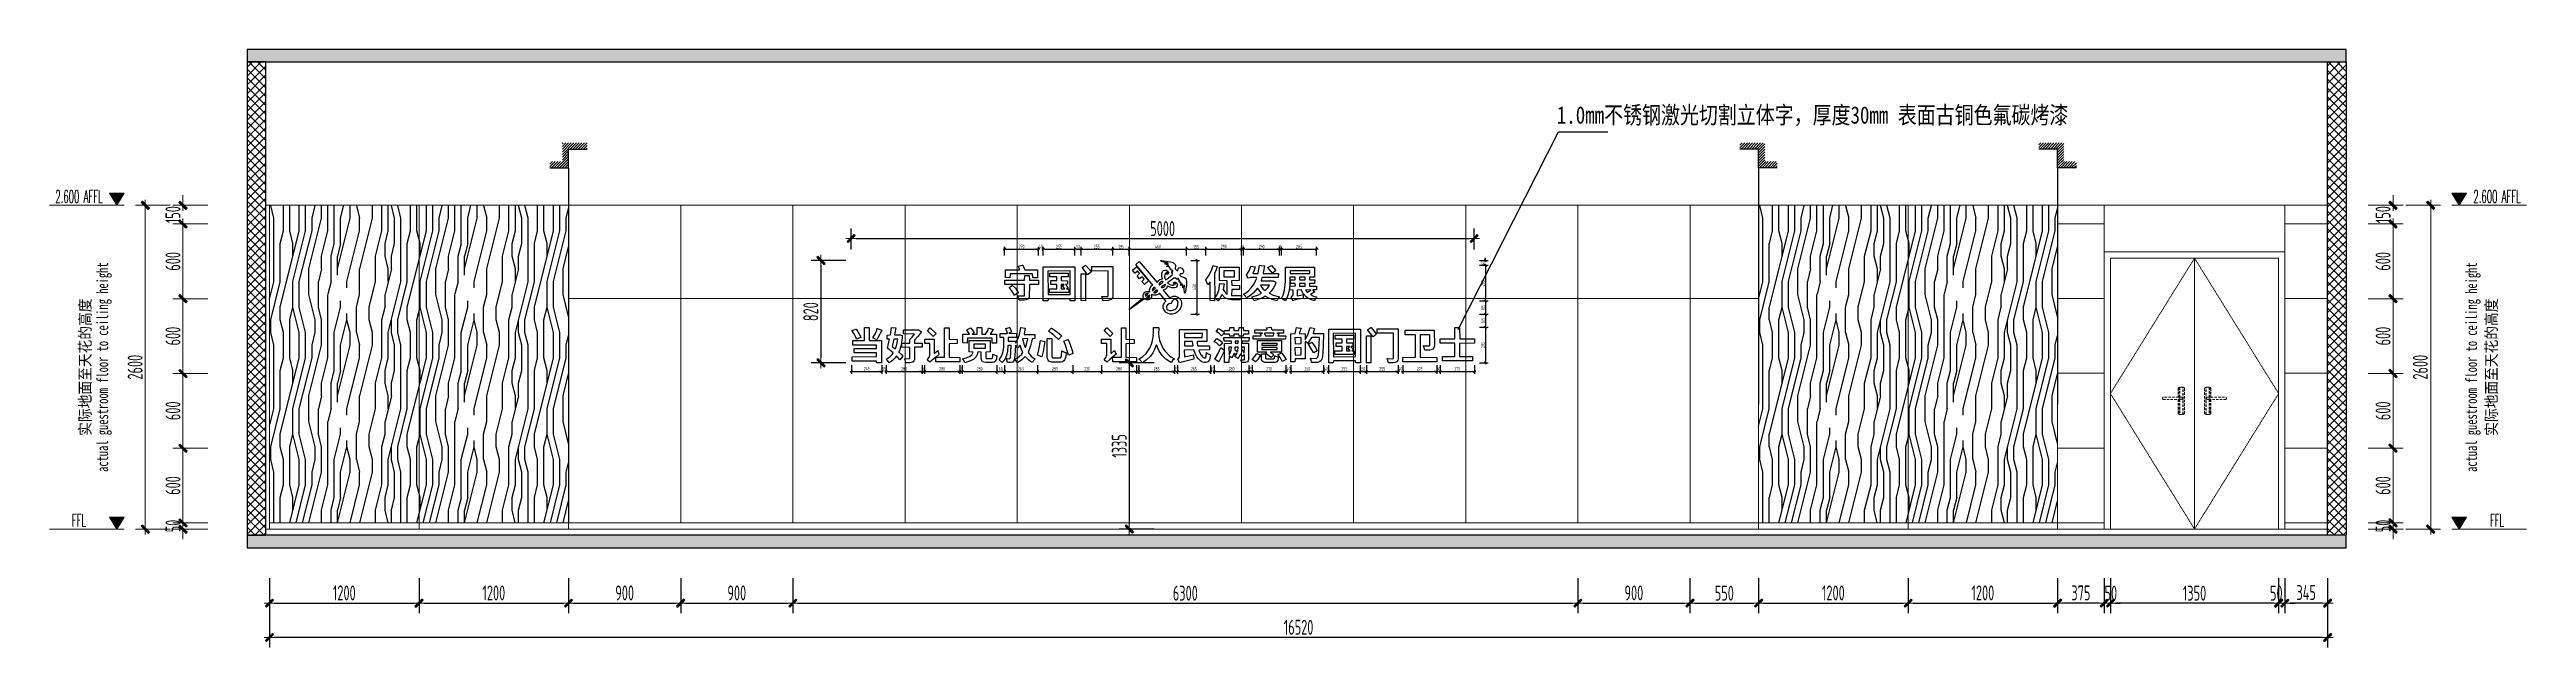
# Model space of a CAD drawing. Header units: millimetres. Extents: x 3119 to 22999, y 1964 to 6765.
import ezdxf
from ezdxf.enums import TextEntityAlignment as Align

# ---------------------------------------------------------------- set-up
doc = ezdxf.new("R2010")
doc.units = ezdxf.units.MM
for name, pattern in [('CENTER', [50.8, 31.75, -6.35, 6.35, -6.35]), ('D_DASH', [2, 1, -1]), ('HIDDEN', [0.375, 0.25, -0.125, 0, 0])]:
    doc.linetypes.add(name, pattern=pattern)
doc.layers.get('Defpoints').update_dxf_attribs({"color": 250})
for name, color, linetype, lineweight in [('BG【标高】', 150, 'Continuous', 0), ('Detail Frame', 140, 'D_DASH', 0), ('DOOR【门】', 132, 'Continuous', 0), ('FC-FLOOR【地材分格】', 138, 'Continuous', 0), ('RC-FIN【天花轮廓线】', 30, 'Continuous', 0), ('RC-STR【天花细线】', 136, 'Continuous', 0), ('WC【完成面】', 20, 'Continuous', 0)]:
    doc.layers.add(name, color=color, linetype=linetype, lineweight=lineweight)
for name, color, linetype in [('Dim【尺寸标注】', 44, 'Continuous'), ('FC-Text Annotation', 50, 'Continuous'), ('HATCH【填充】', 250, 'Continuous'), ('Q◆03 公共标注', 44, 'Continuous'), ('WALL', 6, 'Continuous')]:
    doc.layers.add(name, color=color, linetype=linetype)
doc.styles.add('CCD_DIM', font='ARCHS.SHX', dxfattribs={"width": 0.7})
doc.styles.add('XG-04', font='ROMANS.SHX', dxfattribs={"width": 0.5})
doc.styles.add('文字', font='', dxfattribs={"width": 0.8})
doc.styles.get('文字').set_extended_font_data('SimSun')
doc.dimstyles.new('ZL_1：10', dxfattribs={"dimscale": 10, "dimtxt": 3, "dimasz": 1, "dimexe": 2, "dimexo": 1, "dimgap": 0.5, "dimtad": 1, "dimdec": 0, "dimrnd": 5, "dimdsep": 46, "dimtxsty": 'CCD_DIM', "dimblk": 'WS-cj', "dimblk1": 'WS-cj', "dimblk2": 'WS-cj', "dimcen": 0, "dimclrd": 44, "dimclre": 44, "dimclrt": 2, "dimadec": 0, "dimazin": 0, "dimtfac": 1, "dimtdec": 0, "dimtix": 1, "dimtofl": 0, "dimtmove": 2, "dimatfit": 3, "dimldrblk": 'hl_arrow2', "dimfxl": 5, "dimfxlon": 1, "dimarcsym": 0})
doc.dimstyles.new('ZL_1：40', dxfattribs={"dimscale": 40, "dimtxt": 3, "dimasz": 1, "dimexe": 2, "dimexo": 1, "dimgap": 0.5, "dimtad": 1, "dimdec": 0, "dimrnd": 5, "dimdsep": 46, "dimtxsty": 'CCD_DIM', "dimblk": 'WS-cj', "dimblk1": 'WS-cj', "dimblk2": 'WS-cj', "dimcen": 0, "dimclrd": 44, "dimclre": 44, "dimclrt": 2, "dimadec": 0, "dimazin": 0, "dimtfac": 1, "dimtdec": 0, "dimtix": 1, "dimtofl": 0, "dimtmove": 2, "dimatfit": 3, "dimldrblk": 'hl_arrow2', "dimfxl": 5, "dimfxlon": 1, "dimarcsym": 0})
pattern_1 = [(45, (-194211.64, 153622.296), (-35.355339, 35.355339), []), (135, (-194211.64, 153622.296), (-35.355339, -35.355339), [])]

# ---------------------------------------------------------------- blocks, each defined once
blk = doc.blocks.new('M_拉手3')
at = {"color": 251, "linetype": 'HIDDEN', "ltscale": 80}
for p, q in [((-16, 9, 0), (-16, 87, 0)), ((-12, 9, 0), (-12, 88, 0)), ((12, -129, 0), (12, 88, 0)), ((16, -129, 0), (16, 87, 0)), ((-16, -9, 0), (-16, -129, 0)), ((-12, -9, 0), (-12, -129, 0))]:
    blk.add_line(p, q, dxfattribs=at)
at = {"linetype": 'HIDDEN', "ltscale": 80, "elevation": 0}
blk.add_lwpolyline([(10, 7, 0.214918), (6, 9), (-147, 9, 0.314288), (-147, -9), (6, -9, 0.214918), (10, -7, 0.226084)], format="xyb", close=True, dxfattribs=at)
blk.add_lwpolyline([(-25, -9), (-25, -122, 0.317837), (-22, -127, 0.020494), (-16, -129, 0.498427), (-12, -129, 0.124451), (12, -129, 0.497981), (16, -129, 0.020494), (22, -127, 0.317837), (25, -122), (25, 81, 0.317837), (22, 85, 0.020494), (16, 87, 0.497981), (12, 88, 0.124451), (-12, 88, 0.498427), (-16, 87, 0.020494), (-22, 85, 0.317837), (-25, 81), (-25, 9)], format="xyb", dxfattribs=at)
at = {"color": 251, "linetype": 'HIDDEN', "ltscale": 80, "elevation": 0}
blk.add_lwpolyline([(-17, 8), (-17, -8), (6, -8, 0.209535), (9, -7, 0.217189), (9, 7, 0.209535), (6, 8), (-17, 8)], format="xyb", close=True, dxfattribs=at)
blk = doc.blocks.new('ZL_1126151199')
at = {"layer": 'Detail Frame', "linetype": 'D_DASH', "ltscale": 0.05}
blk.add_lwpolyline([(0, -425), (-675, -1512), (0, -2600), (675, -1512)], close=True, dxfattribs=at)
at = {"layer": 'DOOR【门】'}
blk.add_line((0, -425), (0, -2600), dxfattribs=at)
blk.add_lwpolyline([(725, -375), (-725, -375), (-725, 0), (725, 0)], close=True, dxfattribs=at)
for points in [[(-725, -2600), (-725, -375), (725, -375), (725, -2600)], [(-675, -2600), (-675, -425), (675, -425), (675, -2600)]]:
    blk.add_lwpolyline(points, dxfattribs=at)
at = {"layer": 'Detail Frame'}
blk.add_blockref('M_拉手3', (-106, -1550), dxfattribs=at)
at = {"layer": 'Detail Frame', "xscale": -1}
blk.add_blockref('M_拉手3', (106, -1550), dxfattribs=at)
blk = doc.blocks.new('*U7')
h = blk.add_hatch()
h.set_pattern_fill('ANSI31', color=250, scale=2.4, style=0)
h.set_pattern_definition([(45, (1787.70663, 231.982), (-0.212132034, 0.212132034), [])])
h.paths.add_polyline_path([(3, 7), (3, 6), (0, 6), (0, 9), (-3, 9), (-3, 10), (1, 10), (1, 7)])
at = {"linetype": 'CENTER', "ltscale": 6}
blk.add_line((0, 6), (0, -32), dxfattribs=at)
blk.add_lwpolyline([(3, 6), (0, 6), (0, 9), (-3, 9)])
blk = doc.blocks.new('*U8')
h = blk.add_hatch()
h.set_pattern_fill('ANSI31', color=250, scale=2.4, style=0)
h.set_pattern_definition([(45, (1787.70625, 231.982), (-0.212132034, 0.212132034), [])])
h.paths.add_polyline_path([(-3, 7), (-3, 6), (0, 6), (0, 9), (3, 9), (3, 10), (-1, 10), (-1, 7)])
at = {"linetype": 'CENTER', "ltscale": 6}
blk.add_line((0, 6), (0, -32), dxfattribs=at)
blk.add_lwpolyline([(-3, 6), (0, 6), (0, 9), (3, 9)])
blk = doc.blocks.new('WS-cj')
blk.add_hatch(color=2).paths.add_polyline_path([(0.59, 0.82), (-0.82, -0.59), (-0.59, -0.82), (0.82, 0.59)])
at = {"color": 2, "linetype": 'ByBlock', "lineweight": 0}
for p, q in [((-1.1, 0), (0, 0)), ((0, 0), (1.1, 0))]:
    blk.add_line(p, q, dxfattribs=at)
at = {"color": 2}
blk.add_lwpolyline([(0.59, 0.82), (-0.82, -0.59), (-0.59, -0.82), (0.82, 0.59)], close=True, dxfattribs=at)
blk = doc.blocks.new('*D17')
at = {"layer": 'Defpoints', "color": 0, "transparency": 16777216}
for p in [(226181, -142022), (226181, -142072), (226421, -142022)]:
    blk.add_point(p, dxfattribs=at)
at = {"layer": 'Dim【尺寸标注】', "color": 44, "lineweight": -2, "transparency": 16777216}
for p, q in [((226221, -142022), (226501, -142022)), ((226221, -142072), (226501, -142072)), ((226421, -141982), (226421, -141942)), ((226421, -142112), (226421, -142152))]:
    blk.add_line(p, q, dxfattribs=at)
at = {"layer": 'Dim【尺寸标注】', "color": 44, "lineweight": -2, "transparency": 16777216, "xscale": 40, "yscale": 40, "zscale": 40}
for p, rotation in [((226421, -142022), 270), ((226421, -142072), 90)]:
    blk.add_blockref('WS-cj', p, dxfattribs=dict(at, rotation=rotation))
at = {"layer": 'Dim【尺寸标注】', "color": 2, "transparency": 16777216, "insert": (226341, -142047), "char_height": 120, "attachment_point": 5, "rotation": 90, "style": 'CCD_DIM'}
blk.add_mtext('50', dxfattribs=at)
blk = doc.blocks.new('hl_arrow2')
at = {"color": 2}
blk.add_line((-0.22, 0), (-1, 0), dxfattribs=at)
blk.add_lwpolyline([(-0.22, 0), (-0.86, -0.69), (-0.65, -0.86), (0, 0), (-0.65, 0.86), (-0.86, 0.69)], close=True, dxfattribs=at)
for points in [[(-0.86, 0.69), (-0.65, 0.86), (-0.22, 0), (0, 0)], [(-0.86, -0.69), (-0.65, -0.86), (-0.22, 0), (0, 0)]]:
    blk.add_solid(points, dxfattribs=at)
blk = doc.blocks.new('*D18')
at = {"layer": 'Defpoints', "color": 0, "transparency": 16777216}
for p in [(226181, -141422), (226421, -141422), (226181, -142022)]:
    blk.add_point(p, dxfattribs=at)
at = {"layer": 'Dim【尺寸标注】', "color": 44, "lineweight": -2, "transparency": 16777216}
for p, q in [((226221, -141422), (226501, -141422)), ((226421, -141982), (226421, -141462)), ((226221, -142022), (226501, -142022))]:
    blk.add_line(p, q, dxfattribs=at)
at = {"layer": 'Dim【尺寸标注】', "color": 44, "lineweight": -2, "transparency": 16777216, "xscale": 40, "yscale": 40, "zscale": 40}
for p, rotation in [((226421, -141422), 90), ((226421, -142022), 270)]:
    blk.add_blockref('WS-cj', p, dxfattribs=dict(at, rotation=rotation))
at = {"layer": 'Dim【尺寸标注】', "color": 2, "transparency": 16777216, "insert": (226341, -141722), "char_height": 120, "attachment_point": 5, "rotation": 90, "style": 'CCD_DIM'}
blk.add_mtext('600', dxfattribs=at)
blk = doc.blocks.new('*D19')
at = {"layer": 'Defpoints', "color": 0, "transparency": 16777216}
for p in [(226181, -140822), (226421, -140822), (226181, -141422)]:
    blk.add_point(p, dxfattribs=at)
at = {"layer": 'Dim【尺寸标注】', "color": 44, "lineweight": -2, "transparency": 16777216}
for p, q in [((226221, -140822), (226501, -140822)), ((226421, -141382), (226421, -140862)), ((226221, -141422), (226501, -141422))]:
    blk.add_line(p, q, dxfattribs=at)
at = {"layer": 'Dim【尺寸标注】', "color": 44, "lineweight": -2, "transparency": 16777216, "xscale": 40, "yscale": 40, "zscale": 40}
for p, rotation in [((226421, -140822), 90), ((226421, -141422), 270)]:
    blk.add_blockref('WS-cj', p, dxfattribs=dict(at, rotation=rotation))
at = {"layer": 'Dim【尺寸标注】', "color": 2, "transparency": 16777216, "insert": (226341, -141122), "char_height": 120, "attachment_point": 5, "rotation": 90, "style": 'CCD_DIM'}
blk.add_mtext('600', dxfattribs=at)
blk = doc.blocks.new('*D20')
at = {"layer": 'Defpoints', "color": 0, "transparency": 16777216}
for p in [(226181, -140222), (226421, -140222), (226181, -140822)]:
    blk.add_point(p, dxfattribs=at)
at = {"layer": 'Dim【尺寸标注】', "color": 44, "lineweight": -2, "transparency": 16777216}
for p, q in [((226221, -140222), (226501, -140222)), ((226421, -140782), (226421, -140262)), ((226221, -140822), (226501, -140822))]:
    blk.add_line(p, q, dxfattribs=at)
at = {"layer": 'Dim【尺寸标注】', "color": 44, "lineweight": -2, "transparency": 16777216, "xscale": 40, "yscale": 40, "zscale": 40}
for p, rotation in [((226421, -140222), 90), ((226421, -140822), 270)]:
    blk.add_blockref('WS-cj', p, dxfattribs=dict(at, rotation=rotation))
at = {"layer": 'Dim【尺寸标注】', "color": 2, "transparency": 16777216, "insert": (226341, -140522), "char_height": 120, "attachment_point": 5, "rotation": 90, "style": 'CCD_DIM'}
blk.add_mtext('600', dxfattribs=at)
blk = doc.blocks.new('*D21')
at = {"layer": 'Defpoints', "color": 0, "transparency": 16777216}
for p in [(226181, -139622), (226421, -139622), (226181, -140222)]:
    blk.add_point(p, dxfattribs=at)
at = {"layer": 'Dim【尺寸标注】', "color": 44, "lineweight": -2, "transparency": 16777216}
for p, q in [((226221, -139622), (226501, -139622)), ((226421, -140182), (226421, -139662)), ((226221, -140222), (226501, -140222))]:
    blk.add_line(p, q, dxfattribs=at)
at = {"layer": 'Dim【尺寸标注】', "color": 44, "lineweight": -2, "transparency": 16777216, "xscale": 40, "yscale": 40, "zscale": 40}
for p, rotation in [((226421, -139622), 90), ((226421, -140222), 270)]:
    blk.add_blockref('WS-cj', p, dxfattribs=dict(at, rotation=rotation))
at = {"layer": 'Dim【尺寸标注】', "color": 2, "transparency": 16777216, "insert": (226341, -139922), "char_height": 120, "attachment_point": 5, "rotation": 90, "style": 'CCD_DIM'}
blk.add_mtext('600', dxfattribs=at)
blk = doc.blocks.new('*D22')
at = {"layer": 'Defpoints', "color": 0, "transparency": 16777216}
for p in [(226181, -139472), (226421, -139472), (226181, -139622)]:
    blk.add_point(p, dxfattribs=at)
at = {"layer": 'Dim【尺寸标注】', "color": 44, "lineweight": -2, "transparency": 16777216}
for p, q in [((226221, -139472), (226501, -139472)), ((226421, -139432), (226421, -139392)), ((226221, -139622), (226501, -139622)), ((226421, -139662), (226421, -139702))]:
    blk.add_line(p, q, dxfattribs=at)
at = {"layer": 'Dim【尺寸标注】', "color": 44, "lineweight": -2, "transparency": 16777216, "xscale": 40, "yscale": 40, "zscale": 40}
for p, rotation in [((226421, -139472), 270), ((226421, -139622), 90)]:
    blk.add_blockref('WS-cj', p, dxfattribs=dict(at, rotation=rotation))
at = {"layer": 'Dim【尺寸标注】', "color": 2, "transparency": 16777216, "insert": (226341, -139547), "char_height": 120, "attachment_point": 5, "rotation": 90, "style": 'CCD_DIM'}
blk.add_mtext('150', dxfattribs=at)
blk = doc.blocks.new('海龙_立面标识')
at = {"style": '文字', "width": 0.9, "flags": 8}
blk.add_attdef('FLOOR_HEIGHT', text='', height=2.25, rotation=90, dxfattribs=at).set_placement((-18, 0), align=Align.CENTER)
at = {"style": '文字', "flags": 8}
blk.add_attdef('HEIGHT', text='', height=2.25, rotation=90, dxfattribs=at).set_placement((-21.5, 0), align=Align.CENTER)
blk = doc.blocks.new('hl_Elevation-A1')
blk.add_hatch(color=250).paths.add_polyline_path([(1.5, 2.4), (-1.5, 2.4), (0, 0)])
at = {"color": 150}
blk.add_line((13.5, 0), (-1.5, 0), dxfattribs=at)
blk.add_lwpolyline([(0, 0), (-1.5, 2.4), (1.5, 2.4)], close=True, dxfattribs=at)
at = {"style": 'XG-04', "width": 0.5, "flags": 8}
blk.add_attdef('HEIGHT', text='', height=2.5, dxfattribs=at).set_placement((7.59, 1.74, 0), align=Align.MIDDLE_CENTER)
blk = doc.blocks.new('*D16')
at = {"layer": 'Defpoints', "color": 0, "transparency": 16777216}
for p in [(226483, -139472), (226483, -142072), (226723, -142072)]:
    blk.add_point(p, dxfattribs=at)
at = {"layer": 'Dim【尺寸标注】', "color": 44, "lineweight": -2, "transparency": 16777216}
for p, q in [((226523, -139472), (226803, -139472)), ((226723, -139512), (226723, -142032)), ((226523, -142072), (226803, -142072))]:
    blk.add_line(p, q, dxfattribs=at)
at = {"layer": 'Dim【尺寸标注】', "color": 44, "lineweight": -2, "transparency": 16777216, "xscale": 40, "yscale": 40, "zscale": 40}
for p, rotation in [((226723, -139472), 90), ((226723, -142072), 270)]:
    blk.add_blockref('WS-cj', p, dxfattribs=dict(at, rotation=rotation))
at = {"layer": 'Dim【尺寸标注】', "color": 2, "transparency": 16777216, "insert": (226640, -140772), "char_height": 120, "attachment_point": 5, "rotation": 90, "style": 'CCD_DIM'}
blk.add_mtext('2600', dxfattribs=at)
blk = doc.blocks.new('*D9')
at = {"layer": 'Defpoints', "color": 0, "transparency": 16777216}
for p in [(217745, -142022), (217985, -142022), (217985, -142072)]:
    blk.add_point(p, dxfattribs=at)
at = {"layer": 'Dim【尺寸标注】', "color": 44, "lineweight": -2, "transparency": 16777216}
for p, q in [((217945, -142022), (217665, -142022)), ((217945, -142072), (217665, -142072)), ((217745, -141982), (217745, -141942)), ((217745, -142112), (217745, -142152))]:
    blk.add_line(p, q, dxfattribs=at)
at = {"layer": 'Dim【尺寸标注】', "color": 44, "lineweight": -2, "transparency": 16777216, "xscale": 40, "yscale": 40, "zscale": 40}
for p, rotation in [((217745, -142022), 270), ((217745, -142072), 90)]:
    blk.add_blockref('WS-cj', p, dxfattribs=dict(at, rotation=rotation))
at = {"layer": 'Dim【尺寸标注】', "color": 2, "transparency": 16777216, "insert": (217665, -142047), "char_height": 120, "attachment_point": 5, "rotation": 90, "style": 'CCD_DIM'}
blk.add_mtext('50', dxfattribs=at)
blk = doc.blocks.new('*D10')
at = {"layer": 'Defpoints', "color": 0, "transparency": 16777216}
for p in [(217745, -141422), (217985, -141422), (217985, -142022)]:
    blk.add_point(p, dxfattribs=at)
at = {"layer": 'Dim【尺寸标注】', "color": 44, "lineweight": -2, "transparency": 16777216}
for p, q in [((217945, -141422), (217665, -141422)), ((217745, -141982), (217745, -141462)), ((217945, -142022), (217665, -142022))]:
    blk.add_line(p, q, dxfattribs=at)
at = {"layer": 'Dim【尺寸标注】', "color": 44, "lineweight": -2, "transparency": 16777216, "xscale": 40, "yscale": 40, "zscale": 40}
for p, rotation in [((217745, -141422), 90), ((217745, -142022), 270)]:
    blk.add_blockref('WS-cj', p, dxfattribs=dict(at, rotation=rotation))
at = {"layer": 'Dim【尺寸标注】', "color": 2, "transparency": 16777216, "insert": (217665, -141722), "char_height": 120, "attachment_point": 5, "rotation": 90, "style": 'CCD_DIM'}
blk.add_mtext('600', dxfattribs=at)
blk = doc.blocks.new('*D11')
at = {"layer": 'Defpoints', "color": 0, "transparency": 16777216}
for p in [(217745, -140822), (217985, -140822), (217985, -141422)]:
    blk.add_point(p, dxfattribs=at)
at = {"layer": 'Dim【尺寸标注】', "color": 44, "lineweight": -2, "transparency": 16777216}
for p, q in [((217945, -140822), (217665, -140822)), ((217745, -141382), (217745, -140862)), ((217945, -141422), (217665, -141422))]:
    blk.add_line(p, q, dxfattribs=at)
at = {"layer": 'Dim【尺寸标注】', "color": 44, "lineweight": -2, "transparency": 16777216, "xscale": 40, "yscale": 40, "zscale": 40}
for p, rotation in [((217745, -140822), 90), ((217745, -141422), 270)]:
    blk.add_blockref('WS-cj', p, dxfattribs=dict(at, rotation=rotation))
at = {"layer": 'Dim【尺寸标注】', "color": 2, "transparency": 16777216, "insert": (217665, -141122), "char_height": 120, "attachment_point": 5, "rotation": 90, "style": 'CCD_DIM'}
blk.add_mtext('600', dxfattribs=at)
blk = doc.blocks.new('*D12')
at = {"layer": 'Defpoints', "color": 0, "transparency": 16777216}
for p in [(217745, -140222), (217985, -140222), (217985, -140822)]:
    blk.add_point(p, dxfattribs=at)
at = {"layer": 'Dim【尺寸标注】', "color": 44, "lineweight": -2, "transparency": 16777216}
for p, q in [((217945, -140222), (217665, -140222)), ((217745, -140782), (217745, -140262)), ((217945, -140822), (217665, -140822))]:
    blk.add_line(p, q, dxfattribs=at)
at = {"layer": 'Dim【尺寸标注】', "color": 44, "lineweight": -2, "transparency": 16777216, "xscale": 40, "yscale": 40, "zscale": 40}
for p, rotation in [((217745, -140222), 90), ((217745, -140822), 270)]:
    blk.add_blockref('WS-cj', p, dxfattribs=dict(at, rotation=rotation))
at = {"layer": 'Dim【尺寸标注】', "color": 2, "transparency": 16777216, "insert": (217665, -140522), "char_height": 120, "attachment_point": 5, "rotation": 90, "style": 'CCD_DIM'}
blk.add_mtext('600', dxfattribs=at)
blk = doc.blocks.new('*D13')
at = {"layer": 'Defpoints', "color": 0, "transparency": 16777216}
for p in [(217745, -139622), (217985, -139622), (217985, -140222)]:
    blk.add_point(p, dxfattribs=at)
at = {"layer": 'Dim【尺寸标注】', "color": 44, "lineweight": -2, "transparency": 16777216}
for p, q in [((217945, -139622), (217665, -139622)), ((217745, -140182), (217745, -139662)), ((217945, -140222), (217665, -140222))]:
    blk.add_line(p, q, dxfattribs=at)
at = {"layer": 'Dim【尺寸标注】', "color": 44, "lineweight": -2, "transparency": 16777216, "xscale": 40, "yscale": 40, "zscale": 40}
for p, rotation in [((217745, -139622), 90), ((217745, -140222), 270)]:
    blk.add_blockref('WS-cj', p, dxfattribs=dict(at, rotation=rotation))
at = {"layer": 'Dim【尺寸标注】', "color": 2, "transparency": 16777216, "insert": (217665, -139922), "char_height": 120, "attachment_point": 5, "rotation": 90, "style": 'CCD_DIM'}
blk.add_mtext('600', dxfattribs=at)
blk = doc.blocks.new('*D14')
at = {"layer": 'Defpoints', "color": 0, "transparency": 16777216}
for p in [(217745, -139472), (217985, -139472), (217985, -139622)]:
    blk.add_point(p, dxfattribs=at)
at = {"layer": 'Dim【尺寸标注】', "color": 44, "lineweight": -2, "transparency": 16777216}
for p, q in [((217945, -139472), (217665, -139472)), ((217745, -139432), (217745, -139392)), ((217945, -139622), (217665, -139622)), ((217745, -139662), (217745, -139702))]:
    blk.add_line(p, q, dxfattribs=at)
at = {"layer": 'Dim【尺寸标注】', "color": 44, "lineweight": -2, "transparency": 16777216, "xscale": 40, "yscale": 40, "zscale": 40}
for p, rotation in [((217745, -139472), 270), ((217745, -139622), 90)]:
    blk.add_blockref('WS-cj', p, dxfattribs=dict(at, rotation=rotation))
at = {"layer": 'Dim【尺寸标注】', "color": 2, "transparency": 16777216, "insert": (217665, -139547), "char_height": 120, "attachment_point": 5, "rotation": 90, "style": 'CCD_DIM'}
blk.add_mtext('150', dxfattribs=at)
blk = doc.blocks.new('*D15')
at = {"layer": 'Defpoints', "color": 0, "transparency": 16777216}
for p in [(217683, -139472), (217443, -142072), (217683, -142072)]:
    blk.add_point(p, dxfattribs=at)
at = {"layer": 'Dim【尺寸标注】', "color": 44, "lineweight": -2, "transparency": 16777216}
for p, q in [((217643, -139472), (217363, -139472)), ((217443, -139512), (217443, -142032)), ((217643, -142072), (217363, -142072))]:
    blk.add_line(p, q, dxfattribs=at)
at = {"layer": 'Dim【尺寸标注】', "color": 44, "lineweight": -2, "transparency": 16777216, "xscale": 40, "yscale": 40, "zscale": 40}
for p, rotation in [((217443, -139472), 90), ((217443, -142072), 270)]:
    blk.add_blockref('WS-cj', p, dxfattribs=dict(at, rotation=rotation))
at = {"layer": 'Dim【尺寸标注】', "color": 2, "transparency": 16777216, "insert": (217361, -140772), "char_height": 120, "attachment_point": 5, "rotation": 90, "style": 'CCD_DIM'}
blk.add_mtext('2600', dxfattribs=at)
blk = doc.blocks.new('*D25')
at = {"layer": 'Defpoints', "color": 0, "transparency": 16777216}
for p in [(4885, 2560), (6085, 2560), (6085, 2320)]:
    blk.add_point(p, dxfattribs=at)
at = {"layer": 'Dim【尺寸标注】', "color": 44, "lineweight": -2, "transparency": 16777216}
for p, q in [((4885, 2520), (4885, 2240)), ((6085, 2520), (6085, 2240)), ((4925, 2320), (6045, 2320))]:
    blk.add_line(p, q, dxfattribs=at)
at = {"layer": 'Dim【尺寸标注】', "color": 44, "lineweight": -2, "transparency": 16777216, "xscale": 40, "yscale": 40, "zscale": 40, "rotation": 180}
blk.add_blockref('WS-cj', (4885, 2320), dxfattribs=at)
at = {"layer": 'Dim【尺寸标注】', "color": 44, "lineweight": -2, "transparency": 16777216, "xscale": 40, "yscale": 40, "zscale": 40}
blk.add_blockref('WS-cj', (6085, 2320), dxfattribs=at)
at = {"layer": 'Dim【尺寸标注】', "color": 2, "transparency": 16777216, "insert": (5485, 2402), "char_height": 120, "attachment_point": 5, "style": 'CCD_DIM'}
blk.add_mtext('1200', dxfattribs=at)
blk = doc.blocks.new('*D26')
at = {"layer": 'Defpoints', "color": 0, "transparency": 16777216}
for p in [(6085, 2560), (7285, 2560), (7285, 2320)]:
    blk.add_point(p, dxfattribs=at)
at = {"layer": 'Dim【尺寸标注】', "color": 44, "lineweight": -2, "transparency": 16777216}
for p, q in [((6085, 2520), (6085, 2240)), ((7285, 2520), (7285, 2240)), ((6125, 2320), (7245, 2320))]:
    blk.add_line(p, q, dxfattribs=at)
at = {"layer": 'Dim【尺寸标注】', "color": 44, "lineweight": -2, "transparency": 16777216, "xscale": 40, "yscale": 40, "zscale": 40, "rotation": 180}
blk.add_blockref('WS-cj', (6085, 2320), dxfattribs=at)
at = {"layer": 'Dim【尺寸标注】', "color": 44, "lineweight": -2, "transparency": 16777216, "xscale": 40, "yscale": 40, "zscale": 40}
blk.add_blockref('WS-cj', (7285, 2320), dxfattribs=at)
at = {"layer": 'Dim【尺寸标注】', "color": 2, "transparency": 16777216, "insert": (6685, 2402), "char_height": 120, "attachment_point": 5, "style": 'CCD_DIM'}
blk.add_mtext('1200', dxfattribs=at)
blk = doc.blocks.new('*D27')
at = {"layer": 'Defpoints', "color": 0, "transparency": 16777216}
for p in [(7285, 2560), (8185, 2560), (8185, 2320)]:
    blk.add_point(p, dxfattribs=at)
at = {"layer": 'Dim【尺寸标注】', "color": 44, "lineweight": -2, "transparency": 16777216}
for p, q in [((7285, 2520), (7285, 2240)), ((8185, 2520), (8185, 2240)), ((7325, 2320), (8145, 2320))]:
    blk.add_line(p, q, dxfattribs=at)
at = {"layer": 'Dim【尺寸标注】', "color": 44, "lineweight": -2, "transparency": 16777216, "xscale": 40, "yscale": 40, "zscale": 40, "rotation": 180}
blk.add_blockref('WS-cj', (7285, 2320), dxfattribs=at)
at = {"layer": 'Dim【尺寸标注】', "color": 44, "lineweight": -2, "transparency": 16777216, "xscale": 40, "yscale": 40, "zscale": 40}
blk.add_blockref('WS-cj', (8185, 2320), dxfattribs=at)
at = {"layer": 'Dim【尺寸标注】', "color": 2, "transparency": 16777216, "insert": (7735, 2402), "char_height": 120, "attachment_point": 5, "style": 'CCD_DIM'}
blk.add_mtext('900', dxfattribs=at)
blk = doc.blocks.new('*D28')
at = {"layer": 'Defpoints', "color": 0, "transparency": 16777216}
for p in [(16836, 2560), (18036, 2560), (18036, 2320)]:
    blk.add_point(p, dxfattribs=at)
at = {"layer": 'Dim【尺寸标注】', "color": 44, "lineweight": -2, "transparency": 16777216}
for p, q in [((16836, 2520), (16836, 2240)), ((18036, 2520), (18036, 2240)), ((16876, 2320), (17996, 2320))]:
    blk.add_line(p, q, dxfattribs=at)
at = {"layer": 'Dim【尺寸标注】', "color": 44, "lineweight": -2, "transparency": 16777216, "xscale": 40, "yscale": 40, "zscale": 40, "rotation": 180}
blk.add_blockref('WS-cj', (16836, 2320), dxfattribs=at)
at = {"layer": 'Dim【尺寸标注】', "color": 44, "lineweight": -2, "transparency": 16777216, "xscale": 40, "yscale": 40, "zscale": 40}
blk.add_blockref('WS-cj', (18036, 2320), dxfattribs=at)
at = {"layer": 'Dim【尺寸标注】', "color": 2, "transparency": 16777216, "insert": (17436, 2402), "char_height": 120, "attachment_point": 5, "style": 'CCD_DIM'}
blk.add_mtext('1200', dxfattribs=at)
blk = doc.blocks.new('*D29')
at = {"layer": 'Defpoints', "color": 0, "transparency": 16777216}
for p in [(18036, 2560), (19236, 2560), (19236, 2320)]:
    blk.add_point(p, dxfattribs=at)
at = {"layer": 'Dim【尺寸标注】', "color": 44, "lineweight": -2, "transparency": 16777216}
for p, q in [((18036, 2520), (18036, 2240)), ((19236, 2520), (19236, 2240)), ((18076, 2320), (19196, 2320))]:
    blk.add_line(p, q, dxfattribs=at)
at = {"layer": 'Dim【尺寸标注】', "color": 44, "lineweight": -2, "transparency": 16777216, "xscale": 40, "yscale": 40, "zscale": 40, "rotation": 180}
blk.add_blockref('WS-cj', (18036, 2320), dxfattribs=at)
at = {"layer": 'Dim【尺寸标注】', "color": 44, "lineweight": -2, "transparency": 16777216, "xscale": 40, "yscale": 40, "zscale": 40}
blk.add_blockref('WS-cj', (19236, 2320), dxfattribs=at)
at = {"layer": 'Dim【尺寸标注】', "color": 2, "transparency": 16777216, "insert": (18636, 2402), "char_height": 120, "attachment_point": 5, "style": 'CCD_DIM'}
blk.add_mtext('1200', dxfattribs=at)
blk = doc.blocks.new('*D30')
at = {"layer": 'Defpoints', "color": 0, "transparency": 16777216}
for p in [(21060, 2560), (21403, 2560), (21060, 2320)]:
    blk.add_point(p, dxfattribs=at)
at = {"layer": 'Dim【尺寸标注】', "color": 44, "lineweight": -2, "transparency": 16777216}
for p, q in [((21060, 2520), (21060, 2240)), ((21403, 2520), (21403, 2240)), ((21363, 2320), (21100, 2320))]:
    blk.add_line(p, q, dxfattribs=at)
at = {"layer": 'Dim【尺寸标注】', "color": 44, "lineweight": -2, "transparency": 16777216, "xscale": 40, "yscale": 40, "zscale": 40, "rotation": 180}
blk.add_blockref('WS-cj', (21060, 2320), dxfattribs=at)
at = {"layer": 'Dim【尺寸标注】', "color": 44, "lineweight": -2, "transparency": 16777216, "xscale": 40, "yscale": 40, "zscale": 40}
blk.add_blockref('WS-cj', (21403, 2320), dxfattribs=at)
at = {"layer": 'Dim【尺寸标注】', "color": 2, "transparency": 16777216, "insert": (21231, 2405), "char_height": 120, "attachment_point": 5, "style": 'CCD_DIM'}
blk.add_mtext('345', dxfattribs=at)
blk = doc.blocks.new('*D31')
at = {"layer": 'Defpoints', "color": 0, "transparency": 16777216}
for p in [(19236, 2560), (19610, 2560), (19236, 2320)]:
    blk.add_point(p, dxfattribs=at)
at = {"layer": 'Dim【尺寸标注】', "color": 44, "lineweight": -2, "transparency": 16777216}
for p, q in [((19236, 2520), (19236, 2240)), ((19610, 2520), (19610, 2240)), ((19570, 2320), (19276, 2320))]:
    blk.add_line(p, q, dxfattribs=at)
at = {"layer": 'Dim【尺寸标注】', "color": 44, "lineweight": -2, "transparency": 16777216, "xscale": 40, "yscale": 40, "zscale": 40, "rotation": 180}
blk.add_blockref('WS-cj', (19236, 2320), dxfattribs=at)
at = {"layer": 'Dim【尺寸标注】', "color": 44, "lineweight": -2, "transparency": 16777216, "xscale": 40, "yscale": 40, "zscale": 40}
blk.add_blockref('WS-cj', (19610, 2320), dxfattribs=at)
at = {"layer": 'Dim【尺寸标注】', "color": 2, "transparency": 16777216, "insert": (19423, 2402), "char_height": 120, "attachment_point": 5, "style": 'CCD_DIM'}
blk.add_mtext('375', dxfattribs=at)
blk = doc.blocks.new('*D32')
at = {"layer": 'Defpoints', "color": 0, "transparency": 16777216}
for p in [(19610, 2560), (19660, 2560), (19610, 2320)]:
    blk.add_point(p, dxfattribs=at)
at = {"layer": 'Dim【尺寸标注】', "color": 44, "lineweight": -2, "transparency": 16777216}
for p, q in [((19610, 2520), (19610, 2240)), ((19660, 2520), (19660, 2240)), ((19570, 2320), (19530, 2320)), ((19700, 2320), (19740, 2320))]:
    blk.add_line(p, q, dxfattribs=at)
at = {"layer": 'Dim【尺寸标注】', "color": 44, "lineweight": -2, "transparency": 16777216, "xscale": 40, "yscale": 40, "zscale": 40}
blk.add_blockref('WS-cj', (19610, 2320), dxfattribs=at)
at = {"layer": 'Dim【尺寸标注】', "color": 44, "lineweight": -2, "transparency": 16777216, "xscale": 40, "yscale": 40, "zscale": 40, "rotation": 180}
blk.add_blockref('WS-cj', (19660, 2320), dxfattribs=at)
at = {"layer": 'Dim【尺寸标注】', "color": 2, "transparency": 16777216, "insert": (19663, 2400), "char_height": 120, "attachment_point": 5, "style": 'CCD_DIM'}
blk.add_mtext('50', dxfattribs=at)
blk = doc.blocks.new('*D33')
at = {"layer": 'Defpoints', "color": 0, "transparency": 16777216}
for p in [(19660, 2560), (21010, 2560), (19660, 2320)]:
    blk.add_point(p, dxfattribs=at)
at = {"layer": 'Dim【尺寸标注】', "color": 44, "lineweight": -2, "transparency": 16777216}
for p, q in [((19660, 2520), (19660, 2240)), ((21010, 2520), (21010, 2240)), ((20970, 2320), (19700, 2320))]:
    blk.add_line(p, q, dxfattribs=at)
at = {"layer": 'Dim【尺寸标注】', "color": 44, "lineweight": -2, "transparency": 16777216, "xscale": 40, "yscale": 40, "zscale": 40, "rotation": 180}
blk.add_blockref('WS-cj', (19660, 2320), dxfattribs=at)
at = {"layer": 'Dim【尺寸标注】', "color": 44, "lineweight": -2, "transparency": 16777216, "xscale": 40, "yscale": 40, "zscale": 40}
blk.add_blockref('WS-cj', (21010, 2320), dxfattribs=at)
at = {"layer": 'Dim【尺寸标注】', "color": 2, "transparency": 16777216, "insert": (20335, 2400), "char_height": 120, "attachment_point": 5, "style": 'CCD_DIM'}
blk.add_mtext('1350', dxfattribs=at)
blk = doc.blocks.new('*D34')
at = {"layer": 'Defpoints', "color": 0, "transparency": 16777216}
for p in [(21010, 2560), (21060, 2560), (21010, 2320)]:
    blk.add_point(p, dxfattribs=at)
at = {"layer": 'Dim【尺寸标注】', "color": 44, "lineweight": -2, "transparency": 16777216}
for p, q in [((21010, 2520), (21010, 2240)), ((21060, 2520), (21060, 2240)), ((20970, 2320), (20930, 2320)), ((21100, 2320), (21140, 2320))]:
    blk.add_line(p, q, dxfattribs=at)
at = {"layer": 'Dim【尺寸标注】', "color": 44, "lineweight": -2, "transparency": 16777216, "xscale": 40, "yscale": 40, "zscale": 40}
blk.add_blockref('WS-cj', (21010, 2320), dxfattribs=at)
at = {"layer": 'Dim【尺寸标注】', "color": 44, "lineweight": -2, "transparency": 16777216, "xscale": 40, "yscale": 40, "zscale": 40, "rotation": 180}
blk.add_blockref('WS-cj', (21060, 2320), dxfattribs=at)
at = {"layer": 'Dim【尺寸标注】', "color": 2, "transparency": 16777216, "insert": (20991, 2400), "char_height": 120, "attachment_point": 5, "style": 'CCD_DIM'}
blk.add_mtext('50', dxfattribs=at)
blk = doc.blocks.new('*D35')
at = {"layer": 'Defpoints', "color": 0, "transparency": 16777216}
for p in [(4885, 2284), (21403, 2284), (4885, 2044)]:
    blk.add_point(p, dxfattribs=at)
at = {"layer": 'Dim【尺寸标注】', "color": 44, "lineweight": -2, "transparency": 16777216}
for p, q in [((4885, 2244), (4885, 1964)), ((21403, 2244), (21403, 1964)), ((21363, 2044), (4925, 2044))]:
    blk.add_line(p, q, dxfattribs=at)
at = {"layer": 'Dim【尺寸标注】', "color": 44, "lineweight": -2, "transparency": 16777216, "xscale": 40, "yscale": 40, "zscale": 40, "rotation": 180}
blk.add_blockref('WS-cj', (4885, 2044), dxfattribs=at)
at = {"layer": 'Dim【尺寸标注】', "color": 44, "lineweight": -2, "transparency": 16777216, "xscale": 40, "yscale": 40, "zscale": 40}
blk.add_blockref('WS-cj', (21403, 2044), dxfattribs=at)
at = {"layer": 'Dim【尺寸标注】', "color": 2, "transparency": 16777216, "insert": (13144, 2126), "char_height": 120, "attachment_point": 5, "style": 'CCD_DIM'}
blk.add_mtext('16520', dxfattribs=at)
blk = doc.blocks.new('*D36')
at = {"layer": 'Defpoints', "color": 0, "transparency": 16777216}
for p in [(8185, 2560), (9085, 2560), (9085, 2320)]:
    blk.add_point(p, dxfattribs=at)
at = {"layer": 'Dim【尺寸标注】', "color": 44, "lineweight": -2, "transparency": 16777216}
for p, q in [((8185, 2520), (8185, 2240)), ((9085, 2520), (9085, 2240)), ((8225, 2320), (9045, 2320))]:
    blk.add_line(p, q, dxfattribs=at)
at = {"layer": 'Dim【尺寸标注】', "color": 44, "lineweight": -2, "transparency": 16777216, "xscale": 40, "yscale": 40, "zscale": 40, "rotation": 180}
blk.add_blockref('WS-cj', (8185, 2320), dxfattribs=at)
at = {"layer": 'Dim【尺寸标注】', "color": 44, "lineweight": -2, "transparency": 16777216, "xscale": 40, "yscale": 40, "zscale": 40}
blk.add_blockref('WS-cj', (9085, 2320), dxfattribs=at)
at = {"layer": 'Dim【尺寸标注】', "color": 2, "transparency": 16777216, "insert": (8635, 2402), "char_height": 120, "attachment_point": 5, "style": 'CCD_DIM'}
blk.add_mtext('900', dxfattribs=at)
blk = doc.blocks.new('*D37')
at = {"layer": 'Defpoints', "color": 0, "transparency": 16777216}
for p in [(9085, 2560), (15385, 2560), (15385, 2320)]:
    blk.add_point(p, dxfattribs=at)
at = {"layer": 'Dim【尺寸标注】', "color": 44, "lineweight": -2, "transparency": 16777216}
for p, q in [((9085, 2520), (9085, 2240)), ((15385, 2520), (15385, 2240)), ((9125, 2320), (15345, 2320))]:
    blk.add_line(p, q, dxfattribs=at)
at = {"layer": 'Dim【尺寸标注】', "color": 44, "lineweight": -2, "transparency": 16777216, "xscale": 40, "yscale": 40, "zscale": 40, "rotation": 180}
blk.add_blockref('WS-cj', (9085, 2320), dxfattribs=at)
at = {"layer": 'Dim【尺寸标注】', "color": 44, "lineweight": -2, "transparency": 16777216, "xscale": 40, "yscale": 40, "zscale": 40}
blk.add_blockref('WS-cj', (15385, 2320), dxfattribs=at)
at = {"layer": 'Dim【尺寸标注】', "color": 2, "transparency": 16777216, "insert": (12235, 2400), "char_height": 120, "attachment_point": 5, "style": 'CCD_DIM'}
blk.add_mtext('6300', dxfattribs=at)
blk = doc.blocks.new('*D38')
at = {"layer": 'Defpoints', "color": 0, "transparency": 16777216}
for p in [(16285, 2560), (16836, 2560), (16836, 2320)]:
    blk.add_point(p, dxfattribs=at)
at = {"layer": 'Dim【尺寸标注】', "color": 44, "lineweight": -2, "transparency": 16777216}
for p, q in [((16285, 2520), (16285, 2240)), ((16836, 2520), (16836, 2240)), ((16325, 2320), (16796, 2320))]:
    blk.add_line(p, q, dxfattribs=at)
at = {"layer": 'Dim【尺寸标注】', "color": 44, "lineweight": -2, "transparency": 16777216, "xscale": 40, "yscale": 40, "zscale": 40, "rotation": 180}
blk.add_blockref('WS-cj', (16285, 2320), dxfattribs=at)
at = {"layer": 'Dim【尺寸标注】', "color": 44, "lineweight": -2, "transparency": 16777216, "xscale": 40, "yscale": 40, "zscale": 40}
blk.add_blockref('WS-cj', (16836, 2320), dxfattribs=at)
at = {"layer": 'Dim【尺寸标注】', "color": 2, "transparency": 16777216, "insert": (16561, 2400), "char_height": 120, "attachment_point": 5, "style": 'CCD_DIM'}
blk.add_mtext('550', dxfattribs=at)
blk = doc.blocks.new('*D39')
at = {"layer": 'Defpoints', "color": 0, "transparency": 16777216}
for p in [(15385, 2560), (16285, 2560), (16285, 2320)]:
    blk.add_point(p, dxfattribs=at)
at = {"layer": 'Dim【尺寸标注】', "color": 44, "lineweight": -2, "transparency": 16777216}
for p, q in [((15385, 2520), (15385, 2240)), ((16285, 2520), (16285, 2240)), ((15425, 2320), (16245, 2320))]:
    blk.add_line(p, q, dxfattribs=at)
at = {"layer": 'Dim【尺寸标注】', "color": 44, "lineweight": -2, "transparency": 16777216, "xscale": 40, "yscale": 40, "zscale": 40, "rotation": 180}
blk.add_blockref('WS-cj', (15385, 2320), dxfattribs=at)
at = {"layer": 'Dim【尺寸标注】', "color": 44, "lineweight": -2, "transparency": 16777216, "xscale": 40, "yscale": 40, "zscale": 40}
blk.add_blockref('WS-cj', (16285, 2320), dxfattribs=at)
at = {"layer": 'Dim【尺寸标注】', "color": 2, "transparency": 16777216, "insert": (15835, 2402), "char_height": 120, "attachment_point": 5, "style": 'CCD_DIM'}
blk.add_mtext('900', dxfattribs=at)
blk = doc.blocks.new('46464161')
at = {"linetype": 'Continuous'}
for points in [[(13246, 612), (13250, 612), (13262, 586), (13335, 586), (13334, 540), (13308, 540), (13306, 562), (13177, 562), (13176, 540), (13150, 541), (13150, 586), (13231, 586), (13231, 592), (13224, 606), (13246, 612)], [(13368, 602), (13550, 602), (13550, 408), (13523, 408), (13522, 419), (13395, 419), (13393, 408), (13368, 408), (13368, 602)], [(13523, 578), (13522, 579), (13394, 578), (13395, 443), (13523, 444), (13523, 578)], [(13609, 611), (13611, 612), (13633, 587), (13643, 572), (13622, 557), (13613, 572), (13592, 598), (13594, 601), (13609, 611)], [(13647, 604), (13767, 604), (13767, 430), (13764, 420), (13758, 414), (13743, 409), (13713, 408), (13704, 432), (13739, 432), (13741, 435), (13741, 578), (13647, 579), (13647, 604)], [(14041, 640), (14050, 639), (14099, 632), (14115, 627), (14126, 616), (14128, 610), (14127, 591), (14135, 581), (14141, 580), (14144, 592), (14148, 596), (14154, 598), (14165, 595), (14173, 586), (14175, 580), (14175, 572), (14173, 568), (14167, 563), (14158, 563), (14154, 565), (14153, 555), (14160, 547), (14180, 542), (14187, 535), (14192, 521), (14191, 500), (14183, 451), (14180, 457), (14178, 472), (14180, 495), (14178, 497), (14176, 495), (14175, 487), (14172, 482), (14170, 482), (14169, 504), (14168, 505), (14160, 495), (14159, 496), (14161, 512), (14160, 513), (14156, 509), (14154, 509), (14155, 518), (14154, 519), (14150, 517), (14152, 526), (14145, 526), (14146, 535), (14143, 538), (14141, 537), (14142, 534), (14140, 532), (14136, 532), (14129, 538), (14119, 538), (14082, 511), (14086, 507), (14099, 500), (14107, 498), (14115, 498), (14121, 502), (14117, 510), (14117, 512), (14120, 515), (14129, 514), (14135, 509), (14138, 502), (14137, 493), (14130, 484), (14122, 481), (14109, 481), (14096, 485), (14083, 492), (14078, 482), (14071, 475), (14058, 469), (14094, 425), (14114, 434), (14128, 434), (14141, 429), (14154, 418), (14160, 408), (14163, 398), (14163, 383), (14159, 369), (14151, 355), (14138, 342), (14126, 335), (14111, 331), (14098, 331), (14086, 334), (14075, 340), (14063, 353), (14058, 366), (14058, 381), (14065, 397), (14073, 405), (14073, 407), (14036, 452), (14028, 444), (14017, 439), (14002, 439), (13991, 444), (13990, 429), (13987, 423), (13978, 415), (13972, 413), (13962, 413), (13950, 418), (13875, 364), (13864, 357), (13862, 358), (13863, 361), (13945, 426), (13943, 432), (13943, 441), (13946, 449), (13952, 456), (13964, 461), (13974, 460), (13979, 457), (13981, 458), (13979, 471), (13982, 482), (13991, 493), (13998, 497), (13900, 617), (13920, 634), (14022, 512), (14032, 525), (14038, 529), (14053, 533), (14050, 544), (14050, 564), (14054, 575), (14060, 581), (14067, 584), (14076, 583), (14085, 576), (14087, 571), (14086, 563), (14083, 560), (14078, 561), (14074, 566), (14072, 566), (14067, 560), (14065, 546), (14067, 535), (14071, 527), (14078, 531), (14108, 556), (14110, 560), (14110, 565), (14107, 570), (14107, 576), (14112, 576), (14112, 581), (14102, 584), (14106, 588), (14096, 590), (14099, 594), (14095, 596), (14089, 596), (14091, 599), (14095, 601), (14092, 603), (14077, 605), (14090, 611), (14067, 619), (14071, 622), (14085, 622), (14080, 626), (14069, 627), (14048, 634), (14041, 640)], [(13904, 603), (13905, 603), (13972, 522), (13950, 502), (13935, 518), (13948, 532), (13945, 538), (13937, 546), (13925, 535), (13922, 534), (13908, 550), (13922, 564), (13911, 577), (13909, 577), (13897, 566), (13895, 566), (13881, 583), (13904, 603)], [(14082, 572), (14080, 573), (14077, 571), (14077, 568), (14081, 566), (14083, 568), (14082, 572)], [(14345, 610), (14350, 609), (14368, 604), (14362, 585), (14353, 565), (14354, 423), (14366, 439), (14377, 467), (14383, 506), (14407, 504), (14403, 472), (14413, 455), (14423, 446), (14426, 446), (14426, 522), (14381, 524), (14381, 601), (14494, 601), (14494, 524), (14451, 522), (14452, 497), (14497, 496), (14497, 473), (14452, 473), (14451, 438), (14509, 437), (14502, 413), (14452, 413), (14433, 416), (14412, 425), (14394, 443), (14384, 422), (14373, 408), (14355, 422), (14353, 421), (14352, 408), (14327, 409), (14327, 514), (14325, 514), (14314, 499), (14311, 509), (14302, 527), (14321, 554), (14337, 587), (14345, 610)], [(14468, 579), (14467, 580), (14406, 580), (14406, 545), (14467, 545), (14468, 579)], [(14611, 612), (14621, 611), (14639, 608), (14635, 577), (14632, 567), (14633, 565), (14720, 564), (14719, 541), (14627, 541), (14625, 539), (14620, 524), (14621, 522), (14690, 523), (14706, 515), (14701, 500), (14691, 481), (14678, 463), (14666, 451), (14689, 440), (14726, 431), (14715, 416), (14711, 408), (14680, 416), (14661, 424), (14643, 434), (14636, 429), (14613, 418), (14581, 408), (14574, 421), (14567, 430), (14601, 440), (14622, 451), (14600, 480), (14575, 451), (14561, 439), (14539, 425), (14520, 446), (14530, 451), (14545, 462), (14564, 481), (14580, 504), (14589, 522), (14595, 537), (14594, 541), (14559, 541), (14544, 537), (14536, 559), (14539, 560), (14543, 564), (14553, 583), (14561, 606), (14587, 602), (14581, 583), (14573, 567), (14574, 565), (14602, 565), (14606, 578), (14611, 612)], [(14678, 609), (14680, 610), (14705, 582), (14704, 579), (14685, 567), (14660, 598), (14678, 609)], [(14760, 601), (14927, 601), (14927, 544), (14898, 543), (14899, 528), (14929, 528), (14928, 507), (14898, 506), (14899, 492), (14938, 492), (14938, 470), (14918, 470), (14918, 468), (14930, 459), (14904, 443), (14921, 434), (14940, 429), (14926, 409), (14922, 409), (14905, 415), (14888, 424), (14880, 430), (14862, 449), (14850, 470), (14827, 469), (14827, 437), (14830, 436), (14864, 443), (14862, 434), (14862, 423), (14859, 421), (14815, 412), (14802, 407), (14800, 415), (14793, 427), (14801, 435), (14804, 442), (14804, 469), (14786, 470), (14786, 492), (14818, 493), (14817, 507), (14791, 507), (14790, 528), (14817, 528), (14817, 544), (14786, 543), (14785, 503), (14781, 469), (14776, 446), (14770, 428), (14760, 408), (14737, 421), (14747, 440), (14755, 468), (14760, 518), (14760, 601)], [(14901, 579), (14900, 580), (14787, 580), (14787, 565), (14900, 565), (14901, 579)], [(13261, 553), (13286, 553), (13288, 526), (13340, 526), (13340, 502), (13288, 502), (13286, 428), (13281, 418), (13269, 412), (13258, 410), (13229, 410), (13224, 427), (13220, 435), (13258, 435), (13260, 437), (13259, 502), (13146, 502), (13146, 526), (13259, 526), (13261, 553)], [(13189, 495), (13191, 496), (13207, 479), (13220, 462), (13224, 453), (13204, 439), (13202, 440), (13187, 464), (13171, 482), (13173, 485), (13189, 495)], [(13406, 567), (13511, 567), (13511, 545), (13471, 545), (13471, 524), (13507, 523), (13507, 503), (13496, 501), (13511, 483), (13501, 477), (13515, 476), (13515, 455), (13403, 455), (13403, 476), (13446, 477), (13445, 502), (13411, 502), (13411, 524), (13445, 524), (13445, 545), (13405, 545), (13406, 567)], [(13488, 501), (13487, 502), (13470, 501), (13470, 477), (13492, 477), (13478, 494), (13479, 496), (13488, 501)], [(13585, 563), (13611, 563), (13611, 408), (13585, 409), (13585, 563)], [(13972, 449), (13971, 450), (13963, 450), (13958, 447), (13954, 441), (13955, 434), (13967, 443), (13972, 449)], [(13981, 438), (13980, 439), (13961, 425), (13968, 423), (13974, 425), (13979, 430), (13981, 438)], [(14010, 483), (14009, 484), (14003, 483), (13997, 478), (13994, 472), (13995, 466), (14013, 480), (14010, 483)], [(14024, 467), (14023, 468), (14020, 468), (14003, 455), (14006, 453), (14012, 453), (14021, 458), (14024, 463), (14024, 467)], [(14057, 517), (14056, 518), (14048, 518), (14042, 515), (14035, 506), (14034, 500), (14037, 499), (14054, 512), (14058, 516), (14057, 517)], [(14070, 501), (14069, 502), (14045, 485), (14048, 483), (14056, 483), (14061, 485), (14069, 494), (14070, 501)], [(14129, 509), (14128, 510), (14126, 510), (14123, 507), (14126, 503), (14130, 505), (14129, 509)], [(14669, 497), (14668, 498), (14616, 497), (14625, 484), (14633, 475), (14644, 466), (14659, 481), (14669, 497)], [(14874, 543), (14873, 544), (14842, 544), (14842, 528), (14873, 528), (14874, 543)], [(14874, 506), (14873, 507), (14842, 507), (14842, 492), (14873, 492), (14874, 506)], [(14907, 469), (14906, 470), (14875, 469), (14886, 456), (14888, 456), (14907, 469)], [(14128, 415), (14127, 416), (14120, 416), (14110, 408), (14101, 391), (14091, 389), (14083, 385), (14076, 377), (14076, 366), (14079, 360), (14084, 355), (14091, 352), (14106, 352), (14126, 358), (14135, 367), (14142, 384), (14143, 401), (14140, 408), (14136, 412), (14128, 415)], [(12339, 253), (12367, 253), (12367, 179), (12437, 178), (12437, 51), (12409, 51), (12408, 60), (12268, 60), (12269, 85), (12409, 86), (12408, 108), (12281, 108), (12281, 132), (12409, 133), (12408, 153), (12273, 153), (12273, 178), (12339, 179), (12339, 253)], [(12289, 244), (12292, 244), (12300, 233), (12315, 205), (12318, 196), (12293, 186), (12291, 194), (12279, 219), (12269, 234), (12269, 236), (12289, 244)], [(12411, 246), (12412, 247), (12439, 239), (12440, 237), (12419, 198), (12412, 187), (12409, 185), (12390, 192), (12388, 194), (12402, 220), (12410, 240), (12411, 246)], [(12495, 253), (12520, 251), (12513, 211), (12544, 211), (12557, 208), (12556, 190), (12548, 147), (12540, 122), (12536, 114), (12555, 96), (12560, 89), (12543, 68), (12523, 90), (12515, 79), (12500, 64), (12481, 51), (12472, 64), (12465, 71), (12486, 85), (12498, 98), (12504, 108), (12471, 135), (12484, 186), (12469, 187), (12469, 210), (12489, 211), (12495, 253)], [(12531, 186), (12530, 187), (12508, 186), (12499, 144), (12516, 131), (12521, 141), (12528, 166), (12531, 186)], [(12647, 241), (12651, 241), (12665, 231), (12667, 228), (12647, 201), (12627, 180), (12628, 164), (12671, 164), (12671, 140), (12628, 140), (12627, 69), (12624, 61), (12620, 57), (12614, 54), (12601, 51), (12578, 51), (12574, 65), (12569, 74), (12599, 75), (12601, 77), (12601, 139), (12555, 140), (12555, 164), (12600, 164), (12601, 185), (12612, 196), (12627, 216), (12564, 217), (12564, 240), (12647, 241)], [(12800, 251), (12826, 251), (12826, 186), (12873, 185), (12873, 161), (12826, 160), (12826, 83), (12887, 82), (12887, 57), (12750, 57), (12749, 83), (12726, 64), (12716, 54), (12700, 68), (12712, 83), (12716, 93), (12716, 161), (12686, 162), (12686, 186), (12740, 186), (12740, 106), (12741, 105), (12761, 121), (12768, 99), (12749, 83), (12800, 83), (12800, 251)], [(12716, 250), (12717, 251), (12751, 220), (12735, 201), (12702, 234), (12716, 250)], [(12941, 179), (13063, 179), (13063, 113), (13037, 112), (13037, 79), (13040, 76), (13072, 76), (13075, 78), (13078, 88), (13078, 100), (13101, 91), (13099, 73), (13094, 61), (13085, 54), (13076, 52), (13037, 52), (13025, 54), (13019, 57), (13014, 63), (13011, 76), (13011, 112), (12993, 113), (12991, 111), (12988, 99), (12979, 83), (12968, 72), (12949, 61), (12916, 51), (12910, 63), (12902, 74), (12925, 79), (12944, 87), (12956, 97), (12964, 112), (12941, 113), (12941, 179)], [(12988, 253), (13014, 253), (13015, 215), (13035, 215), (13046, 233), (13053, 250), (13057, 250), (13080, 243), (13063, 216), (13099, 215), (13099, 164), (13074, 164), (13073, 192), (12931, 192), (12930, 164), (12905, 165), (12905, 215), (12943, 215), (12944, 216), (12928, 240), (12950, 251), (12960, 239), (12970, 223), (12959, 216), (12988, 216), (12988, 253)], [(13036, 156), (13035, 157), (12968, 157), (12968, 135), (13035, 135), (13036, 156)], [(13173, 254), (13175, 253), (13184, 226), (13169, 221), (13214, 220), (13214, 197), (13165, 197), (13165, 175), (13207, 175), (13208, 164), (13219, 183), (13230, 213), (13238, 253), (13264, 249), (13257, 218), (13258, 214), (13320, 214), (13320, 191), (13303, 189), (13302, 178), (13295, 148), (13280, 109), (13298, 89), (13310, 80), (13322, 74), (13312, 63), (13305, 52), (13297, 56), (13282, 67), (13264, 86), (13245, 67), (13226, 54), (13218, 51), (13214, 59), (13205, 71), (13205, 73), (13219, 80), (13242, 99), (13250, 109), (13242, 128), (13234, 153), (13222, 137), (13207, 153), (13205, 93), (13201, 66), (13192, 55), (13182, 52), (13161, 52), (13159, 66), (13155, 75), (13173, 74), (13179, 80), (13182, 109), (13183, 151), (13164, 151), (13162, 117), (13156, 92), (13146, 70), (13132, 52), (13114, 68), (13125, 84), (13135, 108), (13140, 141), (13140, 196), (13119, 197), (13119, 220), (13160, 220), (13161, 221), (13152, 248), (13173, 254)], [(13278, 189), (13277, 190), (13249, 189), (13256, 159), (13262, 142), (13265, 138), (13272, 156), (13278, 189)], [(13351, 178), (13351, 179), (13376, 174), (13368, 116), (13360, 84), (13334, 95), (13343, 125), (13351, 178)], [(13390, 191), (13417, 191), (13417, 84), (13421, 79), (13467, 80), (13472, 88), (13475, 119), (13485, 113), (13499, 108), (13497, 89), (13494, 76), (13490, 67), (13485, 61), (13478, 57), (13470, 55), (13415, 55), (13400, 60), (13395, 65), (13390, 81), (13390, 191)], [(13414, 249), (13415, 250), (13441, 233), (13461, 218), (13475, 205), (13456, 185), (13429, 210), (13398, 232), (13414, 249)], [(13508, 185), (13510, 185), (13523, 155), (13534, 121), (13537, 105), (13514, 95), (13511, 96), (13511, 101), (13496, 152), (13486, 176), (13508, 185)], [(13817, 251), (13843, 251), (13843, 186), (13891, 184), (13891, 161), (13843, 160), (13843, 83), (13904, 82), (13904, 57), (13768, 57), (13766, 83), (13750, 70), (13734, 54), (13717, 68), (13728, 81), (13734, 97), (13734, 161), (13703, 162), (13703, 186), (13757, 186), (13757, 106), (13760, 106), (13778, 121), (13786, 100), (13766, 83), (13817, 83), (13817, 251)], [(13734, 251), (13735, 251), (13768, 220), (13753, 201), (13720, 234), (13720, 236), (13734, 251)], [(14002, 253), (14031, 253), (14032, 252), (14030, 215), (14037, 179), (14043, 161), (14056, 134), (14066, 119), (14091, 93), (14102, 85), (14122, 74), (14110, 63), (14104, 53), (14099, 54), (14072, 72), (14053, 91), (14035, 117), (14019, 154), (14017, 152), (14008, 127), (13997, 107), (13984, 89), (13962, 67), (13939, 51), (13922, 69), (13918, 71), (13919, 73), (13941, 87), (13960, 105), (13980, 134), (13990, 157), (13996, 178), (14001, 209), (14000, 210), (14002, 225), (14002, 253)], [(14151, 243), (14309, 243), (14309, 173), (14253, 173), (14253, 161), (14255, 150), (14257, 148), (14324, 148), (14324, 125), (14263, 124), (14265, 116), (14276, 95), (14288, 82), (14293, 79), (14299, 78), (14305, 87), (14307, 109), (14315, 103), (14329, 97), (14326, 77), (14323, 68), (14314, 57), (14302, 53), (14292, 53), (14279, 57), (14271, 62), (14258, 75), (14251, 85), (14241, 105), (14234, 125), (14178, 124), (14179, 84), (14232, 96), (14234, 72), (14165, 55), (14151, 50), (14145, 65), (14140, 72), (14147, 78), (14151, 86), (14151, 243)], [(14283, 219), (14282, 220), (14179, 220), (14179, 197), (14282, 197), (14283, 219)], [(14226, 172), (14225, 173), (14179, 173), (14179, 148), (14228, 148), (14229, 151), (14226, 172)], [(14364, 189), (14365, 190), (14384, 179), (14399, 168), (14388, 154), (14382, 149), (14365, 163), (14350, 172), (14364, 189)], [(14406, 197), (14551, 197), (14550, 176), (14510, 175), (14511, 163), (14547, 163), (14547, 65), (14546, 61), (14542, 56), (14529, 52), (14510, 52), (14504, 68), (14522, 68), (14524, 70), (14524, 95), (14522, 96), (14510, 86), (14505, 97), (14501, 102), (14493, 83), (14487, 75), (14470, 87), (14481, 104), (14480, 107), (14472, 98), (14465, 106), (14457, 89), (14450, 79), (14436, 91), (14435, 52), (14410, 52), (14409, 122), (14399, 99), (14377, 56), (14375, 56), (14354, 71), (14373, 104), (14389, 138), (14408, 123), (14410, 124), (14410, 162), (14451, 163), (14451, 176), (14407, 176), (14406, 197)], [(14440, 253), (14463, 253), (14464, 237), (14493, 237), (14494, 253), (14518, 253), (14519, 237), (14548, 237), (14548, 216), (14519, 216), (14518, 203), (14494, 203), (14493, 216), (14464, 216), (14463, 203), (14440, 203), (14439, 216), (14409, 216), (14409, 221), (14407, 222), (14393, 206), (14381, 217), (14361, 231), (14376, 248), (14387, 242), (14408, 227), (14409, 237), (14439, 237), (14440, 253)], [(14490, 175), (14489, 176), (14472, 176), (14472, 163), (14489, 163), (14490, 175)], [(14675, 256), (14678, 254), (14681, 245), (14684, 241), (14750, 241), (14750, 222), (14710, 221), (14723, 218), (14717, 208), (14718, 206), (14762, 206), (14761, 186), (14574, 187), (14575, 206), (14619, 206), (14620, 207), (14616, 218), (14628, 221), (14585, 222), (14585, 241), (14654, 241), (14655, 243), (14652, 251), (14675, 256)], [(14599, 178), (14738, 178), (14738, 112), (14675, 112), (14675, 110), (14688, 103), (14694, 97), (14679, 82), (14658, 97), (14649, 102), (14646, 101), (14646, 78), (14649, 74), (14692, 73), (14697, 78), (14699, 91), (14708, 86), (14720, 83), (14719, 73), (14716, 64), (14710, 57), (14699, 53), (14644, 53), (14632, 56), (14625, 62), (14622, 70), (14622, 102), (14645, 102), (14653, 111), (14599, 112), (14599, 178)], [(14713, 161), (14712, 162), (14624, 162), (14624, 153), (14712, 153), (14713, 161)], [(14696, 221), (14695, 222), (14641, 222), (14640, 220), (14646, 206), (14690, 206), (14696, 221)], [(14823, 253), (14834, 252), (14850, 249), (14840, 219), (14873, 218), (14874, 184), (14889, 211), (14903, 253), (14927, 247), (14919, 222), (14920, 220), (14980, 219), (14978, 150), (14976, 114), (14973, 87), (14969, 71), (14965, 64), (14959, 58), (14946, 53), (14911, 53), (14908, 67), (14903, 77), (14938, 76), (14945, 81), (14950, 96), (14953, 122), (14956, 196), (14910, 197), (14890, 162), (14875, 174), (14873, 173), (14873, 73), (14816, 73), (14815, 57), (14792, 57), (14792, 218), (14817, 219), (14823, 253)], [(14850, 195), (14849, 196), (14815, 195), (14816, 160), (14850, 161), (14850, 195)], [(14910, 168), (14912, 169), (14933, 139), (14943, 120), (14923, 108), (14921, 109), (14907, 135), (14892, 157), (14910, 168)], [(15009, 245), (15191, 245), (15191, 51), (15164, 51), (15163, 62), (15036, 62), (15035, 51), (15009, 51), (15009, 245)], [(15164, 220), (15163, 221), (15035, 220), (15036, 85), (15164, 86), (15164, 220)], [(15046, 209), (15152, 209), (15152, 187), (15112, 187), (15112, 166), (15148, 166), (15148, 145), (15136, 144), (15152, 125), (15143, 120), (15156, 118), (15156, 98), (15044, 98), (15044, 119), (15087, 120), (15086, 145), (15052, 145), (15052, 166), (15086, 166), (15086, 187), (15046, 187), (15046, 209)], [(15130, 144), (15129, 145), (15111, 144), (15111, 120), (15132, 120), (15119, 137), (15130, 144)], [(15226, 205), (15252, 205), (15252, 51), (15226, 51), (15226, 205)], [(15251, 254), (15253, 254), (15284, 215), (15264, 200), (15233, 241), (15234, 243), (15251, 254)], [(15288, 246), (15408, 246), (15408, 73), (15406, 65), (15400, 57), (15391, 53), (15380, 51), (15353, 51), (15345, 75), (15378, 74), (15382, 77), (15382, 221), (15288, 222), (15288, 246)], [(15448, 238), (15616, 238), (15617, 149), (15614, 136), (15608, 130), (15602, 127), (15588, 124), (15562, 124), (15558, 137), (15552, 149), (15587, 148), (15590, 150), (15590, 211), (15536, 211), (15536, 83), (15631, 82), (15631, 57), (15435, 57), (15435, 82), (15508, 83), (15508, 211), (15448, 212), (15448, 238)], [(15735, 253), (15762, 253), (15763, 188), (15848, 188), (15847, 163), (15762, 162), (15762, 87), (15836, 86), (15836, 61), (15663, 61), (15663, 86), (15735, 87), (15734, 163), (15651, 163), (15651, 188), (15734, 188), (15735, 253)], [(14451, 140), (14450, 141), (14435, 140), (14436, 96), (14445, 111), (14449, 125), (14451, 140)], [(14489, 140), (14488, 141), (14470, 140), (14469, 128), (14483, 115), (14486, 119), (14489, 140)], [(14482, 107), (14481, 108), (14481, 106), (14482, 107)], [(14524, 140), (14523, 141), (14509, 141), (14507, 129), (14523, 106), (14524, 140)], [(14595, 105), (14601, 102), (14610, 99), (14616, 95), (14601, 69), (14589, 56), (14569, 69), (14583, 84), (14595, 105)], [(14713, 137), (14712, 138), (14624, 138), (14624, 128), (14712, 128), (14713, 137)], [(14737, 107), (14741, 104), (14752, 90), (14764, 69), (14742, 59), (14730, 82), (14718, 97), (14719, 99), (14737, 107)], [(14850, 137), (14849, 138), (14815, 137), (14816, 95), (14850, 96), (14850, 137)]]:
    blk.add_lwpolyline(points, dxfattribs=at)
blk = doc.blocks.new('*D41')
at = {"layer": 'Defpoints', "color": 0, "transparency": 16777216}
for p in [(14553, 5247), (9553, 5118), (14553, 5118)]:
    blk.add_point(p, dxfattribs=at)
at = {"layer": 'Q◆03 公共标注', "color": 44, "lineweight": -2, "transparency": 16777216}
for p, q in [((9553, 5158), (9553, 5327)), ((9593, 5247), (14513, 5247)), ((14553, 5158), (14553, 5327))]:
    blk.add_line(p, q, dxfattribs=at)
at = {"layer": 'Q◆03 公共标注', "color": 44, "lineweight": -2, "transparency": 16777216, "xscale": 40, "yscale": 40, "zscale": 40, "rotation": 180}
blk.add_blockref('WS-cj', (9553, 5247), dxfattribs=at)
at = {"layer": 'Q◆03 公共标注', "color": 44, "lineweight": -2, "transparency": 16777216, "xscale": 40, "yscale": 40, "zscale": 40}
blk.add_blockref('WS-cj', (14553, 5247), dxfattribs=at)
at = {"layer": 'Q◆03 公共标注', "color": 2, "transparency": 16777216, "insert": (12053, 5327), "char_height": 120, "attachment_point": 5, "style": 'CCD_DIM'}
blk.add_mtext('5000', dxfattribs=at)
blk = doc.blocks.new('*D42')
at = {"layer": 'Defpoints', "color": 0, "transparency": 16777216}
for p in [(9556, 5071), (9311, 4249), (9556, 4249)]:
    blk.add_point(p, dxfattribs=at)
at = {"layer": 'Q◆03 公共标注', "color": 44, "lineweight": -2, "transparency": 16777216}
for p, q in [((9511, 5071), (9231, 5071)), ((9311, 5031), (9311, 4289)), ((9511, 4249), (9231, 4249))]:
    blk.add_line(p, q, dxfattribs=at)
at = {"layer": 'Q◆03 公共标注', "color": 44, "lineweight": -2, "transparency": 16777216, "xscale": 40, "yscale": 40, "zscale": 40}
for p, rotation in [((9311, 5071), 90), ((9311, 4249), 270)]:
    blk.add_blockref('WS-cj', p, dxfattribs=dict(at, rotation=rotation))
at = {"layer": 'Q◆03 公共标注', "color": 2, "transparency": 16777216, "insert": (9229, 4660), "char_height": 120, "attachment_point": 5, "rotation": 90, "style": 'CCD_DIM'}
blk.add_mtext('820', dxfattribs=at)
blk = doc.blocks.new('*D43')
at = {"layer": 'Defpoints', "color": 0, "transparency": 16777216}
for p in [(12056, 4249), (11785, 2915), (12056, 2915)]:
    blk.add_point(p, dxfattribs=at)
at = {"layer": 'Q◆03 公共标注', "color": 44, "lineweight": -2, "transparency": 16777216}
for p, q in [((11985, 4249), (11705, 4249)), ((11785, 4209), (11785, 2955)), ((11985, 2915), (11705, 2915))]:
    blk.add_line(p, q, dxfattribs=at)
at = {"layer": 'Q◆03 公共标注', "color": 44, "lineweight": -2, "transparency": 16777216, "xscale": 40, "yscale": 40, "zscale": 40}
for p, rotation in [((11785, 4249), 90), ((11785, 2915), 270)]:
    blk.add_blockref('WS-cj', p, dxfattribs=dict(at, rotation=rotation))
at = {"layer": 'Q◆03 公共标注', "color": 2, "transparency": 16777216, "insert": (11705, 3582), "char_height": 120, "attachment_point": 5, "rotation": 90, "style": 'CCD_DIM'}
blk.add_mtext('1335', dxfattribs=at)
blk = doc.blocks.new('*D47')
at = {"layer": 'Defpoints', "color": 0, "transparency": 16777216}
for p in [(9556, 4249), (9800, 4249), (9800, 4180)]:
    blk.add_point(p, dxfattribs=at)
at = {"layer": 'Q◆03 公共标注', "color": 44, "lineweight": -2, "transparency": 16777216}
for p, q in [((9556, 4230), (9556, 4160)), ((9566, 4180), (9790, 4180)), ((9800, 4230), (9800, 4160))]:
    blk.add_line(p, q, dxfattribs=at)
at = {"layer": 'Q◆03 公共标注', "color": 44, "lineweight": -2, "transparency": 16777216, "xscale": 10, "yscale": 10, "zscale": 10, "rotation": 180}
blk.add_blockref('WS-cj', (9556, 4180), dxfattribs=at)
at = {"layer": 'Q◆03 公共标注', "color": 44, "lineweight": -2, "transparency": 16777216, "xscale": 10, "yscale": 10, "zscale": 10}
blk.add_blockref('WS-cj', (9800, 4180), dxfattribs=at)
at = {"layer": 'Q◆03 公共标注', "color": 2, "transparency": 16777216, "insert": (9678, 4202), "char_height": 30, "attachment_point": 5, "style": 'CCD_DIM'}
blk.add_mtext('245', dxfattribs=at)
blk = doc.blocks.new('*D48')
at = {"layer": 'Defpoints', "color": 0, "transparency": 16777216}
for p in [(9800, 4249), (9835, 4249), (9835, 4180)]:
    blk.add_point(p, dxfattribs=at)
at = {"layer": 'Q◆03 公共标注', "color": 44, "lineweight": -2, "transparency": 16777216}
for p, q in [((9790, 4180), (9780, 4180)), ((9800, 4230), (9800, 4160)), ((9835, 4230), (9835, 4160)), ((9845, 4180), (9855, 4180))]:
    blk.add_line(p, q, dxfattribs=at)
at = {"layer": 'Q◆03 公共标注', "color": 44, "lineweight": -2, "transparency": 16777216, "xscale": 10, "yscale": 10, "zscale": 10}
blk.add_blockref('WS-cj', (9800, 4180), dxfattribs=at)
at = {"layer": 'Q◆03 公共标注', "color": 44, "lineweight": -2, "transparency": 16777216, "xscale": 10, "yscale": 10, "zscale": 10, "rotation": 180}
blk.add_blockref('WS-cj', (9835, 4180), dxfattribs=at)
at = {"layer": 'Q◆03 公共标注', "color": 2, "transparency": 16777216, "insert": (9817, 4200), "char_height": 30, "attachment_point": 5, "style": 'CCD_DIM'}
blk.add_mtext('35', dxfattribs=at)
blk = doc.blocks.new('*D49')
at = {"layer": 'Defpoints', "color": 0, "transparency": 16777216}
for p in [(9835, 4249), (10122, 4249), (10122, 4180)]:
    blk.add_point(p, dxfattribs=at)
at = {"layer": 'Q◆03 公共标注', "color": 44, "lineweight": -2, "transparency": 16777216}
for p, q in [((9835, 4230), (9835, 4160)), ((9845, 4180), (10112, 4180)), ((10122, 4230), (10122, 4160))]:
    blk.add_line(p, q, dxfattribs=at)
at = {"layer": 'Q◆03 公共标注', "color": 44, "lineweight": -2, "transparency": 16777216, "xscale": 10, "yscale": 10, "zscale": 10, "rotation": 180}
blk.add_blockref('WS-cj', (9835, 4180), dxfattribs=at)
at = {"layer": 'Q◆03 公共标注', "color": 44, "lineweight": -2, "transparency": 16777216, "xscale": 10, "yscale": 10, "zscale": 10}
blk.add_blockref('WS-cj', (10122, 4180), dxfattribs=at)
at = {"layer": 'Q◆03 公共标注', "color": 2, "transparency": 16777216, "insert": (9978, 4201), "char_height": 30, "attachment_point": 5, "style": 'CCD_DIM'}
blk.add_mtext('285', dxfattribs=at)
blk = doc.blocks.new('*D50')
at = {"layer": 'Defpoints', "color": 0, "transparency": 16777216}
for p in [(10122, 4249), (10143, 4249), (10143, 4180)]:
    blk.add_point(p, dxfattribs=at)
at = {"layer": 'Q◆03 公共标注', "color": 44, "lineweight": -2, "transparency": 16777216}
for p, q in [((10112, 4180), (10102, 4180)), ((10122, 4230), (10122, 4160)), ((10143, 4230), (10143, 4160)), ((10153, 4180), (10163, 4180))]:
    blk.add_line(p, q, dxfattribs=at)
at = {"layer": 'Q◆03 公共标注', "color": 44, "lineweight": -2, "transparency": 16777216, "xscale": 10, "yscale": 10, "zscale": 10}
blk.add_blockref('WS-cj', (10122, 4180), dxfattribs=at)
at = {"layer": 'Q◆03 公共标注', "color": 44, "lineweight": -2, "transparency": 16777216, "xscale": 10, "yscale": 10, "zscale": 10, "rotation": 180}
blk.add_blockref('WS-cj', (10143, 4180), dxfattribs=at)
at = {"layer": 'Q◆03 公共标注', "color": 2, "transparency": 16777216, "insert": (10133, 4201), "char_height": 30, "attachment_point": 5, "style": 'CCD_DIM'}
blk.add_mtext('20', dxfattribs=at)
blk = doc.blocks.new('*D51')
at = {"layer": 'Defpoints', "color": 0, "transparency": 16777216}
for p in [(10143, 4249), (10424, 4249), (10424, 4180)]:
    blk.add_point(p, dxfattribs=at)
at = {"layer": 'Q◆03 公共标注', "color": 44, "lineweight": -2, "transparency": 16777216}
for p, q in [((10143, 4230), (10143, 4160)), ((10153, 4180), (10414, 4180)), ((10424, 4230), (10424, 4160))]:
    blk.add_line(p, q, dxfattribs=at)
at = {"layer": 'Q◆03 公共标注', "color": 44, "lineweight": -2, "transparency": 16777216, "xscale": 10, "yscale": 10, "zscale": 10, "rotation": 180}
blk.add_blockref('WS-cj', (10143, 4180), dxfattribs=at)
at = {"layer": 'Q◆03 公共标注', "color": 44, "lineweight": -2, "transparency": 16777216, "xscale": 10, "yscale": 10, "zscale": 10}
blk.add_blockref('WS-cj', (10424, 4180), dxfattribs=at)
at = {"layer": 'Q◆03 公共标注', "color": 2, "transparency": 16777216, "insert": (10283, 4201), "char_height": 30, "attachment_point": 5, "style": 'CCD_DIM'}
blk.add_mtext('280', dxfattribs=at)
blk = doc.blocks.new('*D52')
at = {"layer": 'Defpoints', "color": 0, "transparency": 16777216}
for p in [(10424, 4249), (10445, 4249), (10445, 4180)]:
    blk.add_point(p, dxfattribs=at)
at = {"layer": 'Q◆03 公共标注', "color": 44, "lineweight": -2, "transparency": 16777216}
for p, q in [((10414, 4180), (10404, 4180)), ((10424, 4230), (10424, 4160)), ((10445, 4230), (10445, 4160)), ((10455, 4180), (10465, 4180))]:
    blk.add_line(p, q, dxfattribs=at)
at = {"layer": 'Q◆03 公共标注', "color": 44, "lineweight": -2, "transparency": 16777216, "xscale": 10, "yscale": 10, "zscale": 10}
blk.add_blockref('WS-cj', (10424, 4180), dxfattribs=at)
at = {"layer": 'Q◆03 公共标注', "color": 44, "lineweight": -2, "transparency": 16777216, "xscale": 10, "yscale": 10, "zscale": 10, "rotation": 180}
blk.add_blockref('WS-cj', (10445, 4180), dxfattribs=at)
at = {"layer": 'Q◆03 公共标注', "color": 2, "transparency": 16777216, "insert": (10434, 4201), "char_height": 30, "attachment_point": 5, "style": 'CCD_DIM'}
blk.add_mtext('20', dxfattribs=at)
blk = doc.blocks.new('*D53')
at = {"layer": 'Defpoints', "color": 0, "transparency": 16777216}
for p in [(10445, 4249), (10722, 4249), (10722, 4180)]:
    blk.add_point(p, dxfattribs=at)
at = {"layer": 'Q◆03 公共标注', "color": 44, "lineweight": -2, "transparency": 16777216}
for p, q in [((10445, 4230), (10445, 4160)), ((10455, 4180), (10712, 4180)), ((10722, 4230), (10722, 4160))]:
    blk.add_line(p, q, dxfattribs=at)
at = {"layer": 'Q◆03 公共标注', "color": 44, "lineweight": -2, "transparency": 16777216, "xscale": 10, "yscale": 10, "zscale": 10, "rotation": 180}
blk.add_blockref('WS-cj', (10445, 4180), dxfattribs=at)
at = {"layer": 'Q◆03 公共标注', "color": 44, "lineweight": -2, "transparency": 16777216, "xscale": 10, "yscale": 10, "zscale": 10}
blk.add_blockref('WS-cj', (10722, 4180), dxfattribs=at)
at = {"layer": 'Q◆03 公共标注', "color": 2, "transparency": 16777216, "insert": (10584, 4201), "char_height": 30, "attachment_point": 5, "style": 'CCD_DIM'}
blk.add_mtext('280', dxfattribs=at)
blk = doc.blocks.new('*D54')
at = {"layer": 'Defpoints', "color": 0, "transparency": 16777216}
for p in [(10722, 4249), (10784, 4249), (10784, 4180)]:
    blk.add_point(p, dxfattribs=at)
at = {"layer": 'Q◆03 公共标注', "color": 44, "lineweight": -2, "transparency": 16777216}
for p, q in [((10722, 4230), (10722, 4160)), ((10732, 4180), (10774, 4180)), ((10784, 4230), (10784, 4160))]:
    blk.add_line(p, q, dxfattribs=at)
at = {"layer": 'Q◆03 公共标注', "color": 44, "lineweight": -2, "transparency": 16777216, "xscale": 10, "yscale": 10, "zscale": 10, "rotation": 180}
blk.add_blockref('WS-cj', (10722, 4180), dxfattribs=at)
at = {"layer": 'Q◆03 公共标注', "color": 44, "lineweight": -2, "transparency": 16777216, "xscale": 10, "yscale": 10, "zscale": 10}
blk.add_blockref('WS-cj', (10784, 4180), dxfattribs=at)
at = {"layer": 'Q◆03 公共标注', "color": 2, "transparency": 16777216, "insert": (10753, 4200), "char_height": 30, "attachment_point": 5, "style": 'CCD_DIM'}
blk.add_mtext('60', dxfattribs=at)
blk = doc.blocks.new('*D55')
at = {"layer": 'Defpoints', "color": 0, "transparency": 16777216}
for p in [(10784, 4249), (10785, 4249), (10785, 4180)]:
    blk.add_point(p, dxfattribs=at)
at = {"layer": 'Q◆03 公共标注', "color": 44, "lineweight": -2, "transparency": 16777216}
for p, q in [((10774, 4180), (10764, 4180)), ((10784, 4230), (10784, 4160)), ((10785, 4230), (10785, 4160)), ((10795, 4180), (10805, 4180))]:
    blk.add_line(p, q, dxfattribs=at)
at = {"layer": 'Q◆03 公共标注', "color": 44, "lineweight": -2, "transparency": 16777216, "xscale": 10, "yscale": 10, "zscale": 10}
blk.add_blockref('WS-cj', (10784, 4180), dxfattribs=at)
at = {"layer": 'Q◆03 公共标注', "color": 44, "lineweight": -2, "transparency": 16777216, "xscale": 10, "yscale": 10, "zscale": 10, "rotation": 180}
blk.add_blockref('WS-cj', (10785, 4180), dxfattribs=at)
at = {"layer": 'Q◆03 公共标注', "color": 2, "transparency": 16777216, "insert": (10785, 4200), "char_height": 30, "attachment_point": 5, "style": 'CCD_DIM'}
blk.add_mtext('0', dxfattribs=at)
blk = doc.blocks.new('*D56')
at = {"layer": 'Defpoints', "color": 0, "transparency": 16777216}
for p in [(10785, 4249), (11048, 4249), (11048, 4180)]:
    blk.add_point(p, dxfattribs=at)
at = {"layer": 'Q◆03 公共标注', "color": 44, "lineweight": -2, "transparency": 16777216}
for p, q in [((10785, 4230), (10785, 4160)), ((10795, 4180), (11038, 4180)), ((11048, 4230), (11048, 4160))]:
    blk.add_line(p, q, dxfattribs=at)
at = {"layer": 'Q◆03 公共标注', "color": 44, "lineweight": -2, "transparency": 16777216, "xscale": 10, "yscale": 10, "zscale": 10, "rotation": 180}
blk.add_blockref('WS-cj', (10785, 4180), dxfattribs=at)
at = {"layer": 'Q◆03 公共标注', "color": 44, "lineweight": -2, "transparency": 16777216, "xscale": 10, "yscale": 10, "zscale": 10}
blk.add_blockref('WS-cj', (11048, 4180), dxfattribs=at)
at = {"layer": 'Q◆03 公共标注', "color": 2, "transparency": 16777216, "insert": (10916, 4201), "char_height": 30, "attachment_point": 5, "style": 'CCD_DIM'}
blk.add_mtext('265', dxfattribs=at)
blk = doc.blocks.new('*D57')
at = {"layer": 'Defpoints', "color": 0, "transparency": 16777216}
for p in [(11048, 4249), (11331, 4249), (11331, 4180)]:
    blk.add_point(p, dxfattribs=at)
at = {"layer": 'Q◆03 公共标注', "color": 44, "lineweight": -2, "transparency": 16777216}
for p, q in [((11048, 4230), (11048, 4160)), ((11058, 4180), (11321, 4180)), ((11331, 4230), (11331, 4160))]:
    blk.add_line(p, q, dxfattribs=at)
at = {"layer": 'Q◆03 公共标注', "color": 44, "lineweight": -2, "transparency": 16777216, "xscale": 10, "yscale": 10, "zscale": 10, "rotation": 180}
blk.add_blockref('WS-cj', (11048, 4180), dxfattribs=at)
at = {"layer": 'Q◆03 公共标注', "color": 44, "lineweight": -2, "transparency": 16777216, "xscale": 10, "yscale": 10, "zscale": 10}
blk.add_blockref('WS-cj', (11331, 4180), dxfattribs=at)
at = {"layer": 'Q◆03 公共标注', "color": 2, "transparency": 16777216, "insert": (11189, 4201), "char_height": 30, "attachment_point": 5, "style": 'CCD_DIM'}
blk.add_mtext('285', dxfattribs=at)
blk = doc.blocks.new('*D58')
at = {"layer": 'Defpoints', "color": 0, "transparency": 16777216}
for p in [(11331, 4249), (11562, 4249), (11562, 4180)]:
    blk.add_point(p, dxfattribs=at)
at = {"layer": 'Q◆03 公共标注', "color": 44, "lineweight": -2, "transparency": 16777216}
for p, q in [((11331, 4230), (11331, 4160)), ((11341, 4180), (11552, 4180)), ((11562, 4230), (11562, 4160))]:
    blk.add_line(p, q, dxfattribs=at)
at = {"layer": 'Q◆03 公共标注', "color": 44, "lineweight": -2, "transparency": 16777216, "xscale": 10, "yscale": 10, "zscale": 10, "rotation": 180}
blk.add_blockref('WS-cj', (11331, 4180), dxfattribs=at)
at = {"layer": 'Q◆03 公共标注', "color": 44, "lineweight": -2, "transparency": 16777216, "xscale": 10, "yscale": 10, "zscale": 10}
blk.add_blockref('WS-cj', (11562, 4180), dxfattribs=at)
at = {"layer": 'Q◆03 公共标注', "color": 2, "transparency": 16777216, "insert": (11447, 4201), "char_height": 30, "attachment_point": 5, "style": 'CCD_DIM'}
blk.add_mtext('230', dxfattribs=at)
blk = doc.blocks.new('*D59')
at = {"layer": 'Defpoints', "color": 0, "transparency": 16777216}
for p in [(11562, 4249), (11843, 4249), (11843, 4180)]:
    blk.add_point(p, dxfattribs=at)
at = {"layer": 'Q◆03 公共标注', "color": 44, "lineweight": -2, "transparency": 16777216}
for p, q in [((11562, 4230), (11562, 4160)), ((11572, 4180), (11833, 4180)), ((11843, 4230), (11843, 4160))]:
    blk.add_line(p, q, dxfattribs=at)
at = {"layer": 'Q◆03 公共标注', "color": 44, "lineweight": -2, "transparency": 16777216, "xscale": 10, "yscale": 10, "zscale": 10, "rotation": 180}
blk.add_blockref('WS-cj', (11562, 4180), dxfattribs=at)
at = {"layer": 'Q◆03 公共标注', "color": 44, "lineweight": -2, "transparency": 16777216, "xscale": 10, "yscale": 10, "zscale": 10}
blk.add_blockref('WS-cj', (11843, 4180), dxfattribs=at)
at = {"layer": 'Q◆03 公共标注', "color": 2, "transparency": 16777216, "insert": (11703, 4201), "char_height": 30, "attachment_point": 5, "style": 'CCD_DIM'}
blk.add_mtext('280', dxfattribs=at)
blk = doc.blocks.new('*D60')
at = {"layer": 'Defpoints', "color": 0, "transparency": 16777216}
for p in [(11843, 4249), (11863, 4249), (11863, 4180)]:
    blk.add_point(p, dxfattribs=at)
at = {"layer": 'Q◆03 公共标注', "color": 44, "lineweight": -2, "transparency": 16777216}
for p, q in [((11833, 4180), (11823, 4180)), ((11843, 4230), (11843, 4160)), ((11863, 4230), (11863, 4160)), ((11873, 4180), (11883, 4180))]:
    blk.add_line(p, q, dxfattribs=at)
at = {"layer": 'Q◆03 公共标注', "color": 44, "lineweight": -2, "transparency": 16777216, "xscale": 10, "yscale": 10, "zscale": 10}
blk.add_blockref('WS-cj', (11843, 4180), dxfattribs=at)
at = {"layer": 'Q◆03 公共标注', "color": 44, "lineweight": -2, "transparency": 16777216, "xscale": 10, "yscale": 10, "zscale": 10, "rotation": 180}
blk.add_blockref('WS-cj', (11863, 4180), dxfattribs=at)
at = {"layer": 'Q◆03 公共标注', "color": 2, "transparency": 16777216, "insert": (11853, 4201), "char_height": 30, "attachment_point": 5, "style": 'CCD_DIM'}
blk.add_mtext('20', dxfattribs=at)
blk = doc.blocks.new('*D61')
at = {"layer": 'Defpoints', "color": 0, "transparency": 16777216}
for p in [(11863, 4249), (12147, 4249), (12147, 4180)]:
    blk.add_point(p, dxfattribs=at)
at = {"layer": 'Q◆03 公共标注', "color": 44, "lineweight": -2, "transparency": 16777216}
for p, q in [((11863, 4230), (11863, 4160)), ((11873, 4180), (12137, 4180)), ((12147, 4230), (12147, 4160))]:
    blk.add_line(p, q, dxfattribs=at)
at = {"layer": 'Q◆03 公共标注', "color": 44, "lineweight": -2, "transparency": 16777216, "xscale": 10, "yscale": 10, "zscale": 10, "rotation": 180}
blk.add_blockref('WS-cj', (11863, 4180), dxfattribs=at)
at = {"layer": 'Q◆03 公共标注', "color": 44, "lineweight": -2, "transparency": 16777216, "xscale": 10, "yscale": 10, "zscale": 10}
blk.add_blockref('WS-cj', (12147, 4180), dxfattribs=at)
at = {"layer": 'Q◆03 公共标注', "color": 2, "transparency": 16777216, "insert": (12005, 4201), "char_height": 30, "attachment_point": 5, "style": 'CCD_DIM'}
blk.add_mtext('285', dxfattribs=at)
blk = doc.blocks.new('*D62')
at = {"layer": 'Defpoints', "color": 0, "transparency": 16777216}
for p in [(12147, 4249), (12172, 4249), (12172, 4180)]:
    blk.add_point(p, dxfattribs=at)
at = {"layer": 'Q◆03 公共标注', "color": 44, "lineweight": -2, "transparency": 16777216}
for p, q in [((12137, 4180), (12127, 4180)), ((12147, 4230), (12147, 4160)), ((12172, 4230), (12172, 4160)), ((12182, 4180), (12192, 4180))]:
    blk.add_line(p, q, dxfattribs=at)
at = {"layer": 'Q◆03 公共标注', "color": 44, "lineweight": -2, "transparency": 16777216, "xscale": 10, "yscale": 10, "zscale": 10}
blk.add_blockref('WS-cj', (12147, 4180), dxfattribs=at)
at = {"layer": 'Q◆03 公共标注', "color": 44, "lineweight": -2, "transparency": 16777216, "xscale": 10, "yscale": 10, "zscale": 10, "rotation": 180}
blk.add_blockref('WS-cj', (12172, 4180), dxfattribs=at)
at = {"layer": 'Q◆03 公共标注', "color": 2, "transparency": 16777216, "insert": (12160, 4201), "char_height": 30, "attachment_point": 5, "style": 'CCD_DIM'}
blk.add_mtext('25', dxfattribs=at)
blk = doc.blocks.new('*D63')
at = {"layer": 'Defpoints', "color": 0, "transparency": 16777216}
for p in [(12172, 4249), (12436, 4249), (12436, 4180)]:
    blk.add_point(p, dxfattribs=at)
at = {"layer": 'Q◆03 公共标注', "color": 44, "lineweight": -2, "transparency": 16777216}
for p, q in [((12172, 4230), (12172, 4160)), ((12182, 4180), (12426, 4180)), ((12436, 4230), (12436, 4160))]:
    blk.add_line(p, q, dxfattribs=at)
at = {"layer": 'Q◆03 公共标注', "color": 44, "lineweight": -2, "transparency": 16777216, "xscale": 10, "yscale": 10, "zscale": 10, "rotation": 180}
blk.add_blockref('WS-cj', (12172, 4180), dxfattribs=at)
at = {"layer": 'Q◆03 公共标注', "color": 44, "lineweight": -2, "transparency": 16777216, "xscale": 10, "yscale": 10, "zscale": 10}
blk.add_blockref('WS-cj', (12436, 4180), dxfattribs=at)
at = {"layer": 'Q◆03 公共标注', "color": 2, "transparency": 16777216, "insert": (12304, 4201), "char_height": 30, "attachment_point": 5, "style": 'CCD_DIM'}
blk.add_mtext('265', dxfattribs=at)
blk = doc.blocks.new('*D64')
at = {"layer": 'Defpoints', "color": 0, "transparency": 16777216}
for p in [(12436, 4249), (12466, 4249), (12466, 4180)]:
    blk.add_point(p, dxfattribs=at)
at = {"layer": 'Q◆03 公共标注', "color": 44, "lineweight": -2, "transparency": 16777216}
for p, q in [((12426, 4180), (12416, 4180)), ((12436, 4230), (12436, 4160)), ((12466, 4230), (12466, 4160)), ((12476, 4180), (12486, 4180))]:
    blk.add_line(p, q, dxfattribs=at)
at = {"layer": 'Q◆03 公共标注', "color": 44, "lineweight": -2, "transparency": 16777216, "xscale": 10, "yscale": 10, "zscale": 10}
blk.add_blockref('WS-cj', (12436, 4180), dxfattribs=at)
at = {"layer": 'Q◆03 公共标注', "color": 44, "lineweight": -2, "transparency": 16777216, "xscale": 10, "yscale": 10, "zscale": 10, "rotation": 180}
blk.add_blockref('WS-cj', (12466, 4180), dxfattribs=at)
at = {"layer": 'Q◆03 公共标注', "color": 2, "transparency": 16777216, "insert": (12451, 4200), "char_height": 30, "attachment_point": 5, "style": 'CCD_DIM'}
blk.add_mtext('30', dxfattribs=at)
blk = doc.blocks.new('*D65')
at = {"layer": 'Defpoints', "color": 0, "transparency": 16777216}
for p in [(12466, 4249), (12746, 4249), (12746, 4180)]:
    blk.add_point(p, dxfattribs=at)
at = {"layer": 'Q◆03 公共标注', "color": 44, "lineweight": -2, "transparency": 16777216}
for p, q in [((12466, 4230), (12466, 4160)), ((12476, 4180), (12736, 4180)), ((12746, 4230), (12746, 4160))]:
    blk.add_line(p, q, dxfattribs=at)
at = {"layer": 'Q◆03 公共标注', "color": 44, "lineweight": -2, "transparency": 16777216, "xscale": 10, "yscale": 10, "zscale": 10, "rotation": 180}
blk.add_blockref('WS-cj', (12466, 4180), dxfattribs=at)
at = {"layer": 'Q◆03 公共标注', "color": 44, "lineweight": -2, "transparency": 16777216, "xscale": 10, "yscale": 10, "zscale": 10}
blk.add_blockref('WS-cj', (12746, 4180), dxfattribs=at)
at = {"layer": 'Q◆03 公共标注', "color": 2, "transparency": 16777216, "insert": (12606, 4201), "char_height": 30, "attachment_point": 5, "style": 'CCD_DIM'}
blk.add_mtext('280', dxfattribs=at)
blk = doc.blocks.new('*D66')
at = {"layer": 'Defpoints', "color": 0, "transparency": 16777216}
for p in [(12746, 4249), (12771, 4249), (12771, 4180)]:
    blk.add_point(p, dxfattribs=at)
at = {"layer": 'Q◆03 公共标注', "color": 44, "lineweight": -2, "transparency": 16777216}
for p, q in [((12736, 4180), (12726, 4180)), ((12746, 4230), (12746, 4160)), ((12771, 4230), (12771, 4160)), ((12781, 4180), (12791, 4180))]:
    blk.add_line(p, q, dxfattribs=at)
at = {"layer": 'Q◆03 公共标注', "color": 44, "lineweight": -2, "transparency": 16777216, "xscale": 10, "yscale": 10, "zscale": 10}
blk.add_blockref('WS-cj', (12746, 4180), dxfattribs=at)
at = {"layer": 'Q◆03 公共标注', "color": 44, "lineweight": -2, "transparency": 16777216, "xscale": 10, "yscale": 10, "zscale": 10, "rotation": 180}
blk.add_blockref('WS-cj', (12771, 4180), dxfattribs=at)
at = {"layer": 'Q◆03 公共标注', "color": 2, "transparency": 16777216, "insert": (12759, 4201), "char_height": 30, "attachment_point": 5, "style": 'CCD_DIM'}
blk.add_mtext('25', dxfattribs=at)
blk = doc.blocks.new('*D67')
at = {"layer": 'Defpoints', "color": 0, "transparency": 16777216}
for p in [(12771, 4249), (13043, 4249), (13043, 4180)]:
    blk.add_point(p, dxfattribs=at)
at = {"layer": 'Q◆03 公共标注', "color": 44, "lineweight": -2, "transparency": 16777216}
for p, q in [((12771, 4230), (12771, 4160)), ((12781, 4180), (13033, 4180)), ((13043, 4230), (13043, 4160))]:
    blk.add_line(p, q, dxfattribs=at)
at = {"layer": 'Q◆03 公共标注', "color": 44, "lineweight": -2, "transparency": 16777216, "xscale": 10, "yscale": 10, "zscale": 10, "rotation": 180}
blk.add_blockref('WS-cj', (12771, 4180), dxfattribs=at)
at = {"layer": 'Q◆03 公共标注', "color": 44, "lineweight": -2, "transparency": 16777216, "xscale": 10, "yscale": 10, "zscale": 10}
blk.add_blockref('WS-cj', (13043, 4180), dxfattribs=at)
at = {"layer": 'Q◆03 公共标注', "color": 2, "transparency": 16777216, "insert": (12907, 4202), "char_height": 30, "attachment_point": 5, "style": 'CCD_DIM'}
blk.add_mtext('270', dxfattribs=at)
blk = doc.blocks.new('*D68')
at = {"layer": 'Defpoints', "color": 0, "transparency": 16777216}
for p in [(13043, 4249), (13082, 4249), (13082, 4180)]:
    blk.add_point(p, dxfattribs=at)
at = {"layer": 'Q◆03 公共标注', "color": 44, "lineweight": -2, "transparency": 16777216}
for p, q in [((13033, 4180), (13023, 4180)), ((13043, 4230), (13043, 4160)), ((13082, 4230), (13082, 4160)), ((13092, 4180), (13102, 4180))]:
    blk.add_line(p, q, dxfattribs=at)
at = {"layer": 'Q◆03 公共标注', "color": 44, "lineweight": -2, "transparency": 16777216, "xscale": 10, "yscale": 10, "zscale": 10}
blk.add_blockref('WS-cj', (13043, 4180), dxfattribs=at)
at = {"layer": 'Q◆03 公共标注', "color": 44, "lineweight": -2, "transparency": 16777216, "xscale": 10, "yscale": 10, "zscale": 10, "rotation": 180}
blk.add_blockref('WS-cj', (13082, 4180), dxfattribs=at)
at = {"layer": 'Q◆03 公共标注', "color": 2, "transparency": 16777216, "insert": (13063, 4202), "char_height": 30, "attachment_point": 5, "style": 'CCD_DIM'}
blk.add_mtext('40', dxfattribs=at)
blk = doc.blocks.new('*D69')
at = {"layer": 'Defpoints', "color": 0, "transparency": 16777216}
for p in [(13082, 4249), (13345, 4249), (13345, 4180)]:
    blk.add_point(p, dxfattribs=at)
at = {"layer": 'Q◆03 公共标注', "color": 44, "lineweight": -2, "transparency": 16777216}
for p, q in [((13082, 4230), (13082, 4160)), ((13092, 4180), (13335, 4180)), ((13345, 4230), (13345, 4160))]:
    blk.add_line(p, q, dxfattribs=at)
at = {"layer": 'Q◆03 公共标注', "color": 44, "lineweight": -2, "transparency": 16777216, "xscale": 10, "yscale": 10, "zscale": 10, "rotation": 180}
blk.add_blockref('WS-cj', (13082, 4180), dxfattribs=at)
at = {"layer": 'Q◆03 公共标注', "color": 44, "lineweight": -2, "transparency": 16777216, "xscale": 10, "yscale": 10, "zscale": 10}
blk.add_blockref('WS-cj', (13345, 4180), dxfattribs=at)
at = {"layer": 'Q◆03 公共标注', "color": 2, "transparency": 16777216, "insert": (13214, 4201), "char_height": 30, "attachment_point": 5, "style": 'CCD_DIM'}
blk.add_mtext('260', dxfattribs=at)
blk = doc.blocks.new('*D70')
at = {"layer": 'Defpoints', "color": 0, "transparency": 16777216}
for p in [(13345, 4249), (13385, 4249), (13385, 4180)]:
    blk.add_point(p, dxfattribs=at)
at = {"layer": 'Q◆03 公共标注', "color": 44, "lineweight": -2, "transparency": 16777216}
for p, q in [((13335, 4180), (13325, 4180)), ((13345, 4230), (13345, 4160)), ((13385, 4230), (13385, 4160)), ((13395, 4180), (13405, 4180))]:
    blk.add_line(p, q, dxfattribs=at)
at = {"layer": 'Q◆03 公共标注', "color": 44, "lineweight": -2, "transparency": 16777216, "xscale": 10, "yscale": 10, "zscale": 10}
blk.add_blockref('WS-cj', (13345, 4180), dxfattribs=at)
at = {"layer": 'Q◆03 公共标注', "color": 44, "lineweight": -2, "transparency": 16777216, "xscale": 10, "yscale": 10, "zscale": 10, "rotation": 180}
blk.add_blockref('WS-cj', (13385, 4180), dxfattribs=at)
at = {"layer": 'Q◆03 公共标注', "color": 2, "transparency": 16777216, "insert": (13365, 4202), "char_height": 30, "attachment_point": 5, "style": 'CCD_DIM'}
blk.add_mtext('40', dxfattribs=at)
blk = doc.blocks.new('*D71')
at = {"layer": 'Defpoints', "color": 0, "transparency": 16777216}
for p in [(13385, 4249), (13639, 4249), (13639, 4180)]:
    blk.add_point(p, dxfattribs=at)
at = {"layer": 'Q◆03 公共标注', "color": 44, "lineweight": -2, "transparency": 16777216}
for p, q in [((13385, 4230), (13385, 4160)), ((13395, 4180), (13629, 4180)), ((13639, 4230), (13639, 4160))]:
    blk.add_line(p, q, dxfattribs=at)
at = {"layer": 'Q◆03 公共标注', "color": 44, "lineweight": -2, "transparency": 16777216, "xscale": 10, "yscale": 10, "zscale": 10, "rotation": 180}
blk.add_blockref('WS-cj', (13385, 4180), dxfattribs=at)
at = {"layer": 'Q◆03 公共标注', "color": 44, "lineweight": -2, "transparency": 16777216, "xscale": 10, "yscale": 10, "zscale": 10}
blk.add_blockref('WS-cj', (13639, 4180), dxfattribs=at)
at = {"layer": 'Q◆03 公共标注', "color": 2, "transparency": 16777216, "insert": (13512, 4201), "char_height": 30, "attachment_point": 5, "style": 'CCD_DIM'}
blk.add_mtext('255', dxfattribs=at)
blk = doc.blocks.new('*D72')
at = {"layer": 'Defpoints', "color": 0, "transparency": 16777216}
for p in [(13639, 4249), (13688, 4249), (13688, 4180)]:
    blk.add_point(p, dxfattribs=at)
at = {"layer": 'Q◆03 公共标注', "color": 44, "lineweight": -2, "transparency": 16777216}
for p, q in [((13639, 4230), (13639, 4160)), ((13649, 4180), (13678, 4180)), ((13688, 4230), (13688, 4160))]:
    blk.add_line(p, q, dxfattribs=at)
at = {"layer": 'Q◆03 公共标注', "color": 44, "lineweight": -2, "transparency": 16777216, "xscale": 10, "yscale": 10, "zscale": 10, "rotation": 180}
blk.add_blockref('WS-cj', (13639, 4180), dxfattribs=at)
at = {"layer": 'Q◆03 公共标注', "color": 44, "lineweight": -2, "transparency": 16777216, "xscale": 10, "yscale": 10, "zscale": 10}
blk.add_blockref('WS-cj', (13688, 4180), dxfattribs=at)
at = {"layer": 'Q◆03 公共标注', "color": 2, "transparency": 16777216, "insert": (13664, 4200), "char_height": 30, "attachment_point": 5, "style": 'CCD_DIM'}
blk.add_mtext('50', dxfattribs=at)
blk = doc.blocks.new('*D73')
at = {"layer": 'Defpoints', "color": 0, "transparency": 16777216}
for p in [(13688, 4249), (13942, 4249), (13942, 4180)]:
    blk.add_point(p, dxfattribs=at)
at = {"layer": 'Q◆03 公共标注', "color": 44, "lineweight": -2, "transparency": 16777216}
for p, q in [((13688, 4230), (13688, 4160)), ((13698, 4180), (13932, 4180)), ((13942, 4230), (13942, 4160))]:
    blk.add_line(p, q, dxfattribs=at)
at = {"layer": 'Q◆03 公共标注', "color": 44, "lineweight": -2, "transparency": 16777216, "xscale": 10, "yscale": 10, "zscale": 10, "rotation": 180}
blk.add_blockref('WS-cj', (13688, 4180), dxfattribs=at)
at = {"layer": 'Q◆03 公共标注', "color": 44, "lineweight": -2, "transparency": 16777216, "xscale": 10, "yscale": 10, "zscale": 10}
blk.add_blockref('WS-cj', (13942, 4180), dxfattribs=at)
at = {"layer": 'Q◆03 公共标注', "color": 2, "transparency": 16777216, "insert": (13815, 4201), "char_height": 30, "attachment_point": 5, "style": 'CCD_DIM'}
blk.add_mtext('255', dxfattribs=at)
blk = doc.blocks.new('*D74')
at = {"layer": 'Defpoints', "color": 0, "transparency": 16777216}
for p in [(13942, 4249), (13980, 4249), (13980, 4180)]:
    blk.add_point(p, dxfattribs=at)
at = {"layer": 'Q◆03 公共标注', "color": 44, "lineweight": -2, "transparency": 16777216}
for p, q in [((13932, 4180), (13922, 4180)), ((13942, 4230), (13942, 4160)), ((13980, 4230), (13980, 4160)), ((13990, 4180), (14000, 4180))]:
    blk.add_line(p, q, dxfattribs=at)
at = {"layer": 'Q◆03 公共标注', "color": 44, "lineweight": -2, "transparency": 16777216, "xscale": 10, "yscale": 10, "zscale": 10}
blk.add_blockref('WS-cj', (13942, 4180), dxfattribs=at)
at = {"layer": 'Q◆03 公共标注', "color": 44, "lineweight": -2, "transparency": 16777216, "xscale": 10, "yscale": 10, "zscale": 10, "rotation": 180}
blk.add_blockref('WS-cj', (13980, 4180), dxfattribs=at)
at = {"layer": 'Q◆03 公共标注', "color": 2, "transparency": 16777216, "insert": (13961, 4202), "char_height": 30, "attachment_point": 5, "style": 'CCD_DIM'}
blk.add_mtext('40', dxfattribs=at)
blk = doc.blocks.new('*D75')
at = {"layer": 'Defpoints', "color": 0, "transparency": 16777216}
for p in [(13980, 4249), (14253, 4249), (14253, 4180)]:
    blk.add_point(p, dxfattribs=at)
at = {"layer": 'Q◆03 公共标注', "color": 44, "lineweight": -2, "transparency": 16777216}
for p, q in [((13980, 4230), (13980, 4160)), ((13990, 4180), (14243, 4180)), ((14253, 4230), (14253, 4160))]:
    blk.add_line(p, q, dxfattribs=at)
at = {"layer": 'Q◆03 公共标注', "color": 44, "lineweight": -2, "transparency": 16777216, "xscale": 10, "yscale": 10, "zscale": 10, "rotation": 180}
blk.add_blockref('WS-cj', (13980, 4180), dxfattribs=at)
at = {"layer": 'Q◆03 公共标注', "color": 44, "lineweight": -2, "transparency": 16777216, "xscale": 10, "yscale": 10, "zscale": 10}
blk.add_blockref('WS-cj', (14253, 4180), dxfattribs=at)
at = {"layer": 'Q◆03 公共标注', "color": 2, "transparency": 16777216, "insert": (14117, 4202), "char_height": 30, "attachment_point": 5, "style": 'CCD_DIM'}
blk.add_mtext('275', dxfattribs=at)
blk = doc.blocks.new('*D76')
at = {"layer": 'Defpoints', "color": 0, "transparency": 16777216}
for p in [(14253, 4249), (14281, 4249), (14281, 4180)]:
    blk.add_point(p, dxfattribs=at)
at = {"layer": 'Q◆03 公共标注', "color": 44, "lineweight": -2, "transparency": 16777216}
for p, q in [((14243, 4180), (14233, 4180)), ((14253, 4230), (14253, 4160)), ((14281, 4230), (14281, 4160)), ((14291, 4180), (14301, 4180))]:
    blk.add_line(p, q, dxfattribs=at)
at = {"layer": 'Q◆03 公共标注', "color": 44, "lineweight": -2, "transparency": 16777216, "xscale": 10, "yscale": 10, "zscale": 10}
blk.add_blockref('WS-cj', (14253, 4180), dxfattribs=at)
at = {"layer": 'Q◆03 公共标注', "color": 44, "lineweight": -2, "transparency": 16777216, "xscale": 10, "yscale": 10, "zscale": 10, "rotation": 180}
blk.add_blockref('WS-cj', (14281, 4180), dxfattribs=at)
at = {"layer": 'Q◆03 公共标注', "color": 2, "transparency": 16777216, "insert": (14267, 4200), "char_height": 30, "attachment_point": 5, "style": 'CCD_DIM'}
blk.add_mtext('30', dxfattribs=at)
blk = doc.blocks.new('*D77')
at = {"layer": 'Defpoints', "color": 0, "transparency": 16777216}
for p in [(14281, 4249), (14556, 4249), (14556, 4180)]:
    blk.add_point(p, dxfattribs=at)
at = {"layer": 'Q◆03 公共标注', "color": 44, "lineweight": -2, "transparency": 16777216}
for p, q in [((14281, 4230), (14281, 4160)), ((14291, 4180), (14546, 4180)), ((14556, 4230), (14556, 4160))]:
    blk.add_line(p, q, dxfattribs=at)
at = {"layer": 'Q◆03 公共标注', "color": 44, "lineweight": -2, "transparency": 16777216, "xscale": 10, "yscale": 10, "zscale": 10, "rotation": 180}
blk.add_blockref('WS-cj', (14281, 4180), dxfattribs=at)
at = {"layer": 'Q◆03 公共标注', "color": 44, "lineweight": -2, "transparency": 16777216, "xscale": 10, "yscale": 10, "zscale": 10}
blk.add_blockref('WS-cj', (14556, 4180), dxfattribs=at)
at = {"layer": 'Q◆03 公共标注', "color": 2, "transparency": 16777216, "insert": (14419, 4202), "char_height": 30, "attachment_point": 5, "style": 'CCD_DIM'}
blk.add_mtext('275', dxfattribs=at)
blk = doc.blocks.new('*D78')
at = {"layer": 'Defpoints', "color": 0, "transparency": 16777216}
for p in [(14556, 5071), (14556, 5032), (14645, 5032)]:
    blk.add_point(p, dxfattribs=at)
at = {"layer": 'Q◆03 公共标注', "color": 44, "lineweight": -2, "transparency": 16777216}
for p, q in [((14595, 5071), (14665, 5071)), ((14595, 5032), (14665, 5032)), ((14645, 5081), (14645, 5091)), ((14645, 5022), (14645, 5012))]:
    blk.add_line(p, q, dxfattribs=at)
at = {"layer": 'Q◆03 公共标注', "color": 44, "lineweight": -2, "transparency": 16777216, "xscale": 10, "yscale": 10, "zscale": 10}
for p, rotation in [((14645, 5071), 270), ((14645, 5032), 90)]:
    blk.add_blockref('WS-cj', p, dxfattribs=dict(at, rotation=rotation))
at = {"layer": 'Q◆03 公共标注', "color": 2, "transparency": 16777216, "insert": (14623, 5052), "char_height": 30, "attachment_point": 5, "rotation": 90, "style": 'CCD_DIM'}
blk.add_mtext('40', dxfattribs=at)
blk = doc.blocks.new('*D79')
at = {"layer": 'Defpoints', "color": 0, "transparency": 16777216}
for p in [(14556, 5032), (14556, 4746), (14645, 4746)]:
    blk.add_point(p, dxfattribs=at)
at = {"layer": 'Q◆03 公共标注', "color": 44, "lineweight": -2, "transparency": 16777216}
for p, q in [((14595, 5032), (14665, 5032)), ((14645, 5022), (14645, 4756)), ((14595, 4746), (14665, 4746))]:
    blk.add_line(p, q, dxfattribs=at)
at = {"layer": 'Q◆03 公共标注', "color": 44, "lineweight": -2, "transparency": 16777216, "xscale": 10, "yscale": 10, "zscale": 10}
for p, rotation in [((14645, 5032), 90), ((14645, 4746), 270)]:
    blk.add_blockref('WS-cj', p, dxfattribs=dict(at, rotation=rotation))
at = {"layer": 'Q◆03 公共标注', "color": 2, "transparency": 16777216, "insert": (14624, 4889), "char_height": 30, "attachment_point": 5, "rotation": 90, "style": 'CCD_DIM'}
blk.add_mtext('285', dxfattribs=at)
blk = doc.blocks.new('*D80')
at = {"layer": 'Defpoints', "color": 0, "transparency": 16777216}
for p in [(14556, 4746), (14556, 4640), (14645, 4640)]:
    blk.add_point(p, dxfattribs=at)
at = {"layer": 'Q◆03 公共标注', "color": 44, "lineweight": -2, "transparency": 16777216}
for p, q in [((14595, 4746), (14665, 4746)), ((14595, 4640), (14665, 4640)), ((14645, 4736), (14645, 4650))]:
    blk.add_line(p, q, dxfattribs=at)
at = {"layer": 'Q◆03 公共标注', "color": 44, "lineweight": -2, "transparency": 16777216, "xscale": 10, "yscale": 10, "zscale": 10}
for p, rotation in [((14645, 4746), 90), ((14645, 4640), 270)]:
    blk.add_blockref('WS-cj', p, dxfattribs=dict(at, rotation=rotation))
at = {"layer": 'Q◆03 公共标注', "color": 2, "transparency": 16777216, "insert": (14625, 4693), "char_height": 30, "attachment_point": 5, "rotation": 90, "style": 'CCD_DIM'}
blk.add_mtext('105', dxfattribs=at)
blk = doc.blocks.new('*D81')
at = {"layer": 'Defpoints', "color": 0, "transparency": 16777216}
for p in [(14556, 4640), (14556, 4535), (14645, 4535)]:
    blk.add_point(p, dxfattribs=at)
at = {"layer": 'Q◆03 公共标注', "color": 44, "lineweight": -2, "transparency": 16777216}
for p, q in [((14595, 4640), (14665, 4640)), ((14645, 4630), (14645, 4545)), ((14595, 4535), (14665, 4535))]:
    blk.add_line(p, q, dxfattribs=at)
at = {"layer": 'Q◆03 公共标注', "color": 44, "lineweight": -2, "transparency": 16777216, "xscale": 10, "yscale": 10, "zscale": 10}
for p, rotation in [((14645, 4640), 90), ((14645, 4535), 270)]:
    blk.add_blockref('WS-cj', p, dxfattribs=dict(at, rotation=rotation))
at = {"layer": 'Q◆03 公共标注', "color": 2, "transparency": 16777216, "insert": (14625, 4588), "char_height": 30, "attachment_point": 5, "rotation": 90, "style": 'CCD_DIM'}
blk.add_mtext('105', dxfattribs=at)
blk = doc.blocks.new('*D82')
at = {"layer": 'Defpoints', "color": 0, "transparency": 16777216}
for p in [(14556, 4535), (14556, 4249), (14645, 4249)]:
    blk.add_point(p, dxfattribs=at)
at = {"layer": 'Q◆03 公共标注', "color": 44, "lineweight": -2, "transparency": 16777216}
for p, q in [((14595, 4535), (14665, 4535)), ((14645, 4525), (14645, 4259)), ((14595, 4249), (14665, 4249))]:
    blk.add_line(p, q, dxfattribs=at)
at = {"layer": 'Q◆03 公共标注', "color": 44, "lineweight": -2, "transparency": 16777216, "xscale": 10, "yscale": 10, "zscale": 10}
for p, rotation in [((14645, 4535), 90), ((14645, 4249), 270)]:
    blk.add_blockref('WS-cj', p, dxfattribs=dict(at, rotation=rotation))
at = {"layer": 'Q◆03 公共标注', "color": 2, "transparency": 16777216, "insert": (14624, 4392), "char_height": 30, "attachment_point": 5, "rotation": 90, "style": 'CCD_DIM'}
blk.add_mtext('285', dxfattribs=at)
blk = doc.blocks.new('*D83')
at = {"layer": 'Defpoints', "color": 0, "transparency": 16777216}
for p in [(10785, 5071), (11056, 5161), (11056, 5071)]:
    blk.add_point(p, dxfattribs=at)
at = {"layer": 'Q◆03 公共标注', "color": 44, "lineweight": -2, "transparency": 16777216}
for p, q in [((10785, 5111), (10785, 5181)), ((11056, 5111), (11056, 5181)), ((10795, 5161), (11046, 5161))]:
    blk.add_line(p, q, dxfattribs=at)
at = {"layer": 'Q◆03 公共标注', "color": 44, "lineweight": -2, "transparency": 16777216, "xscale": 10, "yscale": 10, "zscale": 10, "rotation": 180}
blk.add_blockref('WS-cj', (10785, 5161), dxfattribs=at)
at = {"layer": 'Q◆03 公共标注', "color": 44, "lineweight": -2, "transparency": 16777216, "xscale": 10, "yscale": 10, "zscale": 10}
blk.add_blockref('WS-cj', (11056, 5161), dxfattribs=at)
at = {"layer": 'Q◆03 公共标注', "color": 2, "transparency": 16777216, "insert": (10921, 5183), "char_height": 30, "attachment_point": 5, "style": 'CCD_DIM'}
blk.add_mtext('270', dxfattribs=at)
blk = doc.blocks.new('*D84')
at = {"layer": 'Defpoints', "color": 0, "transparency": 16777216}
for p in [(11056, 5071), (11095, 5161), (11095, 5071)]:
    blk.add_point(p, dxfattribs=at)
at = {"layer": 'Q◆03 公共标注', "color": 44, "lineweight": -2, "transparency": 16777216}
for p, q in [((11056, 5111), (11056, 5181)), ((11095, 5111), (11095, 5181)), ((11046, 5161), (11036, 5161)), ((11105, 5161), (11115, 5161))]:
    blk.add_line(p, q, dxfattribs=at)
at = {"layer": 'Q◆03 公共标注', "color": 44, "lineweight": -2, "transparency": 16777216, "xscale": 10, "yscale": 10, "zscale": 10}
blk.add_blockref('WS-cj', (11056, 5161), dxfattribs=at)
at = {"layer": 'Q◆03 公共标注', "color": 44, "lineweight": -2, "transparency": 16777216, "xscale": 10, "yscale": 10, "zscale": 10, "rotation": 180}
blk.add_blockref('WS-cj', (11095, 5161), dxfattribs=at)
at = {"layer": 'Q◆03 公共标注', "color": 2, "transparency": 16777216, "insert": (11075, 5183), "char_height": 30, "attachment_point": 5, "style": 'CCD_DIM'}
blk.add_mtext('40', dxfattribs=at)
blk = doc.blocks.new('*D85')
at = {"layer": 'Defpoints', "color": 0, "transparency": 16777216}
for p in [(11095, 5071), (11349, 5161), (11349, 5071)]:
    blk.add_point(p, dxfattribs=at)
at = {"layer": 'Q◆03 公共标注', "color": 44, "lineweight": -2, "transparency": 16777216}
for p, q in [((11095, 5111), (11095, 5181)), ((11349, 5111), (11349, 5181)), ((11105, 5161), (11339, 5161))]:
    blk.add_line(p, q, dxfattribs=at)
at = {"layer": 'Q◆03 公共标注', "color": 44, "lineweight": -2, "transparency": 16777216, "xscale": 10, "yscale": 10, "zscale": 10, "rotation": 180}
blk.add_blockref('WS-cj', (11095, 5161), dxfattribs=at)
at = {"layer": 'Q◆03 公共标注', "color": 44, "lineweight": -2, "transparency": 16777216, "xscale": 10, "yscale": 10, "zscale": 10}
blk.add_blockref('WS-cj', (11349, 5161), dxfattribs=at)
at = {"layer": 'Q◆03 公共标注', "color": 2, "transparency": 16777216, "insert": (11222, 5182), "char_height": 30, "attachment_point": 5, "style": 'CCD_DIM'}
blk.add_mtext('255', dxfattribs=at)
blk = doc.blocks.new('*D86')
at = {"layer": 'Defpoints', "color": 0, "transparency": 16777216}
for p in [(11349, 5071), (11398, 5161), (11398, 5071)]:
    blk.add_point(p, dxfattribs=at)
at = {"layer": 'Q◆03 公共标注', "color": 44, "lineweight": -2, "transparency": 16777216}
for p, q in [((11349, 5111), (11349, 5181)), ((11398, 5111), (11398, 5181)), ((11359, 5161), (11388, 5161))]:
    blk.add_line(p, q, dxfattribs=at)
at = {"layer": 'Q◆03 公共标注', "color": 44, "lineweight": -2, "transparency": 16777216, "xscale": 10, "yscale": 10, "zscale": 10, "rotation": 180}
blk.add_blockref('WS-cj', (11349, 5161), dxfattribs=at)
at = {"layer": 'Q◆03 公共标注', "color": 44, "lineweight": -2, "transparency": 16777216, "xscale": 10, "yscale": 10, "zscale": 10}
blk.add_blockref('WS-cj', (11398, 5161), dxfattribs=at)
at = {"layer": 'Q◆03 公共标注', "color": 2, "transparency": 16777216, "insert": (11373, 5181), "char_height": 30, "attachment_point": 5, "style": 'CCD_DIM'}
blk.add_mtext('50', dxfattribs=at)
blk = doc.blocks.new('*D87')
at = {"layer": 'Defpoints', "color": 0, "transparency": 16777216}
for p in [(11398, 5071), (11652, 5161), (11652, 5071)]:
    blk.add_point(p, dxfattribs=at)
at = {"layer": 'Q◆03 公共标注', "color": 44, "lineweight": -2, "transparency": 16777216}
for p, q in [((11398, 5111), (11398, 5181)), ((11652, 5111), (11652, 5181)), ((11408, 5161), (11642, 5161))]:
    blk.add_line(p, q, dxfattribs=at)
at = {"layer": 'Q◆03 公共标注', "color": 44, "lineweight": -2, "transparency": 16777216, "xscale": 10, "yscale": 10, "zscale": 10, "rotation": 180}
blk.add_blockref('WS-cj', (11398, 5161), dxfattribs=at)
at = {"layer": 'Q◆03 公共标注', "color": 44, "lineweight": -2, "transparency": 16777216, "xscale": 10, "yscale": 10, "zscale": 10}
blk.add_blockref('WS-cj', (11652, 5161), dxfattribs=at)
at = {"layer": 'Q◆03 公共标注', "color": 2, "transparency": 16777216, "insert": (11525, 5182), "char_height": 30, "attachment_point": 5, "style": 'CCD_DIM'}
blk.add_mtext('255', dxfattribs=at)
blk = doc.blocks.new('*D88')
at = {"layer": 'Defpoints', "color": 0, "transparency": 16777216}
for p in [(11652, 5071), (11784, 5161), (11784, 5071)]:
    blk.add_point(p, dxfattribs=at)
at = {"layer": 'Q◆03 公共标注', "color": 44, "lineweight": -2, "transparency": 16777216}
for p, q in [((11652, 5111), (11652, 5181)), ((11784, 5111), (11784, 5181)), ((11662, 5161), (11774, 5161))]:
    blk.add_line(p, q, dxfattribs=at)
at = {"layer": 'Q◆03 公共标注', "color": 44, "lineweight": -2, "transparency": 16777216, "xscale": 10, "yscale": 10, "zscale": 10, "rotation": 180}
blk.add_blockref('WS-cj', (11652, 5161), dxfattribs=at)
at = {"layer": 'Q◆03 公共标注', "color": 44, "lineweight": -2, "transparency": 16777216, "xscale": 10, "yscale": 10, "zscale": 10}
blk.add_blockref('WS-cj', (11784, 5161), dxfattribs=at)
at = {"layer": 'Q◆03 公共标注', "color": 2, "transparency": 16777216, "insert": (11718, 5181), "char_height": 30, "attachment_point": 5, "style": 'CCD_DIM'}
blk.add_mtext('135', dxfattribs=at)
blk = doc.blocks.new('*D89')
at = {"layer": 'Defpoints', "color": 0, "transparency": 16777216}
for p in [(11784, 5071), (12245, 5161), (12245, 5071)]:
    blk.add_point(p, dxfattribs=at)
at = {"layer": 'Q◆03 公共标注', "color": 44, "lineweight": -2, "transparency": 16777216}
for p, q in [((11784, 5111), (11784, 5181)), ((12245, 5111), (12245, 5181)), ((11794, 5161), (12235, 5161))]:
    blk.add_line(p, q, dxfattribs=at)
at = {"layer": 'Q◆03 公共标注', "color": 44, "lineweight": -2, "transparency": 16777216, "xscale": 10, "yscale": 10, "zscale": 10, "rotation": 180}
blk.add_blockref('WS-cj', (11784, 5161), dxfattribs=at)
at = {"layer": 'Q◆03 公共标注', "color": 44, "lineweight": -2, "transparency": 16777216, "xscale": 10, "yscale": 10, "zscale": 10}
blk.add_blockref('WS-cj', (12245, 5161), dxfattribs=at)
at = {"layer": 'Q◆03 公共标注', "color": 2, "transparency": 16777216, "insert": (12015, 5183), "char_height": 30, "attachment_point": 5, "style": 'CCD_DIM'}
blk.add_mtext('460', dxfattribs=at)
blk = doc.blocks.new('*D90')
at = {"layer": 'Defpoints', "color": 0, "transparency": 16777216}
for p in [(12245, 5071), (12399, 5161), (12399, 5071)]:
    blk.add_point(p, dxfattribs=at)
at = {"layer": 'Q◆03 公共标注', "color": 44, "lineweight": -2, "transparency": 16777216}
for p, q in [((12245, 5111), (12245, 5181)), ((12399, 5111), (12399, 5181)), ((12255, 5161), (12389, 5161))]:
    blk.add_line(p, q, dxfattribs=at)
at = {"layer": 'Q◆03 公共标注', "color": 44, "lineweight": -2, "transparency": 16777216, "xscale": 10, "yscale": 10, "zscale": 10, "rotation": 180}
blk.add_blockref('WS-cj', (12245, 5161), dxfattribs=at)
at = {"layer": 'Q◆03 公共标注', "color": 44, "lineweight": -2, "transparency": 16777216, "xscale": 10, "yscale": 10, "zscale": 10}
blk.add_blockref('WS-cj', (12399, 5161), dxfattribs=at)
at = {"layer": 'Q◆03 公共标注', "color": 2, "transparency": 16777216, "insert": (12322, 5181), "char_height": 30, "attachment_point": 5, "style": 'CCD_DIM'}
blk.add_mtext('155', dxfattribs=at)
blk = doc.blocks.new('*D91')
at = {"layer": 'Defpoints', "color": 0, "transparency": 16777216}
for p in [(12399, 5071), (12687, 5161), (12687, 5071)]:
    blk.add_point(p, dxfattribs=at)
at = {"layer": 'Q◆03 公共标注', "color": 44, "lineweight": -2, "transparency": 16777216}
for p, q in [((12399, 5111), (12399, 5181)), ((12687, 5111), (12687, 5181)), ((12409, 5161), (12677, 5161))]:
    blk.add_line(p, q, dxfattribs=at)
at = {"layer": 'Q◆03 公共标注', "color": 44, "lineweight": -2, "transparency": 16777216, "xscale": 10, "yscale": 10, "zscale": 10, "rotation": 180}
blk.add_blockref('WS-cj', (12399, 5161), dxfattribs=at)
at = {"layer": 'Q◆03 公共标注', "color": 44, "lineweight": -2, "transparency": 16777216, "xscale": 10, "yscale": 10, "zscale": 10}
blk.add_blockref('WS-cj', (12687, 5161), dxfattribs=at)
at = {"layer": 'Q◆03 公共标注', "color": 2, "transparency": 16777216, "insert": (12543, 5182), "char_height": 30, "attachment_point": 5, "style": 'CCD_DIM'}
blk.add_mtext('290', dxfattribs=at)
blk = doc.blocks.new('*D92')
at = {"layer": 'Defpoints', "color": 0, "transparency": 16777216}
for p in [(12687, 5071), (12703, 5161), (12703, 5071)]:
    blk.add_point(p, dxfattribs=at)
at = {"layer": 'Q◆03 公共标注', "color": 44, "lineweight": -2, "transparency": 16777216}
for p, q in [((12687, 5111), (12687, 5181)), ((12703, 5111), (12703, 5181)), ((12677, 5161), (12667, 5161)), ((12713, 5161), (12723, 5161))]:
    blk.add_line(p, q, dxfattribs=at)
at = {"layer": 'Q◆03 公共标注', "color": 44, "lineweight": -2, "transparency": 16777216, "xscale": 10, "yscale": 10, "zscale": 10}
blk.add_blockref('WS-cj', (12687, 5161), dxfattribs=at)
at = {"layer": 'Q◆03 公共标注', "color": 44, "lineweight": -2, "transparency": 16777216, "xscale": 10, "yscale": 10, "zscale": 10, "rotation": 180}
blk.add_blockref('WS-cj', (12703, 5161), dxfattribs=at)
at = {"layer": 'Q◆03 公共标注', "color": 2, "transparency": 16777216, "insert": (12695, 5181), "char_height": 30, "attachment_point": 5, "style": 'CCD_DIM'}
blk.add_mtext('15', dxfattribs=at)
blk = doc.blocks.new('*D93')
at = {"layer": 'Defpoints', "color": 0, "transparency": 16777216}
for p in [(12703, 5071), (12990, 5161), (12990, 5071)]:
    blk.add_point(p, dxfattribs=at)
at = {"layer": 'Q◆03 公共标注', "color": 44, "lineweight": -2, "transparency": 16777216}
for p, q in [((12703, 5111), (12703, 5181)), ((12990, 5111), (12990, 5181)), ((12713, 5161), (12980, 5161))]:
    blk.add_line(p, q, dxfattribs=at)
at = {"layer": 'Q◆03 公共标注', "color": 44, "lineweight": -2, "transparency": 16777216, "xscale": 10, "yscale": 10, "zscale": 10, "rotation": 180}
blk.add_blockref('WS-cj', (12703, 5161), dxfattribs=at)
at = {"layer": 'Q◆03 公共标注', "color": 44, "lineweight": -2, "transparency": 16777216, "xscale": 10, "yscale": 10, "zscale": 10}
blk.add_blockref('WS-cj', (12990, 5161), dxfattribs=at)
at = {"layer": 'Q◆03 公共标注', "color": 2, "transparency": 16777216, "insert": (12847, 5182), "char_height": 30, "attachment_point": 5, "style": 'CCD_DIM'}
blk.add_mtext('290', dxfattribs=at)
blk = doc.blocks.new('*D94')
at = {"layer": 'Defpoints', "color": 0, "transparency": 16777216}
for p in [(12990, 5071), (13006, 5161), (13006, 5071)]:
    blk.add_point(p, dxfattribs=at)
at = {"layer": 'Q◆03 公共标注', "color": 44, "lineweight": -2, "transparency": 16777216}
for p, q in [((12990, 5111), (12990, 5181)), ((13006, 5111), (13006, 5181)), ((12980, 5161), (12970, 5161)), ((13016, 5161), (13026, 5161))]:
    blk.add_line(p, q, dxfattribs=at)
at = {"layer": 'Q◆03 公共标注', "color": 44, "lineweight": -2, "transparency": 16777216, "xscale": 10, "yscale": 10, "zscale": 10}
blk.add_blockref('WS-cj', (12990, 5161), dxfattribs=at)
at = {"layer": 'Q◆03 公共标注', "color": 44, "lineweight": -2, "transparency": 16777216, "xscale": 10, "yscale": 10, "zscale": 10, "rotation": 180}
blk.add_blockref('WS-cj', (13006, 5161), dxfattribs=at)
at = {"layer": 'Q◆03 公共标注', "color": 2, "transparency": 16777216, "insert": (12998, 5181), "char_height": 30, "attachment_point": 5, "style": 'CCD_DIM'}
blk.add_mtext('15', dxfattribs=at)
blk = doc.blocks.new('*D95')
at = {"layer": 'Defpoints', "color": 0, "transparency": 16777216}
for p in [(13006, 5071), (13289, 5161), (13289, 5071)]:
    blk.add_point(p, dxfattribs=at)
at = {"layer": 'Q◆03 公共标注', "color": 44, "lineweight": -2, "transparency": 16777216}
for p, q in [((13006, 5111), (13006, 5181)), ((13289, 5111), (13289, 5181)), ((13016, 5161), (13279, 5161))]:
    blk.add_line(p, q, dxfattribs=at)
at = {"layer": 'Q◆03 公共标注', "color": 44, "lineweight": -2, "transparency": 16777216, "xscale": 10, "yscale": 10, "zscale": 10, "rotation": 180}
blk.add_blockref('WS-cj', (13006, 5161), dxfattribs=at)
at = {"layer": 'Q◆03 公共标注', "color": 44, "lineweight": -2, "transparency": 16777216, "xscale": 10, "yscale": 10, "zscale": 10}
blk.add_blockref('WS-cj', (13289, 5161), dxfattribs=at)
at = {"layer": 'Q◆03 公共标注', "color": 2, "transparency": 16777216, "insert": (13147, 5182), "char_height": 30, "attachment_point": 5, "style": 'CCD_DIM'}
blk.add_mtext('285', dxfattribs=at)
blk = doc.blocks.new('*D96')
at = {"layer": 'Defpoints', "color": 0, "transparency": 16777216}
for p in [(12245, 5071), (12245, 4640), (12328, 4640)]:
    blk.add_point(p, dxfattribs=at)
at = {"layer": 'Q◆03 公共标注', "color": 44, "lineweight": -2, "transparency": 16777216}
for p, q in [((12278, 5071), (12348, 5071)), ((12328, 5061), (12328, 4650)), ((12278, 4640), (12348, 4640))]:
    blk.add_line(p, q, dxfattribs=at)
at = {"layer": 'Q◆03 公共标注', "color": 44, "lineweight": -2, "transparency": 16777216, "xscale": 10, "yscale": 10, "zscale": 10}
for p, rotation in [((12328, 5071), 90), ((12328, 4640), 270)]:
    blk.add_blockref('WS-cj', p, dxfattribs=dict(at, rotation=rotation))
at = {"layer": 'Q◆03 公共标注', "color": 2, "transparency": 16777216, "insert": (12307, 4856), "char_height": 30, "attachment_point": 5, "rotation": 90, "style": 'CCD_DIM'}
blk.add_mtext('430', dxfattribs=at)
blk = doc.blocks.new('ZL_1126155104')
at = {"layer": 'BG【标高】'}
ref = blk.add_blockref('hl_Elevation-A1', (115.4, -119.6), dxfattribs=dict(at, xscale=40, yscale=40, zscale=40))
ref.add_attrib('HEIGHT', '2.600 AFFL', dxfattribs={"layer": '0', "color": 2, "height": 100, "style": 'XG-04', "width": 0.5}).set_placement((419.1, -50, 0.1), align=Align.MIDDLE_CENTER)
ref = blk.add_blockref('hl_Elevation-A1', (115.4, -2719.6), dxfattribs=dict(at, xscale=40, yscale=40, zscale=40))
ref.add_attrib('HEIGHT', 'FFL', dxfattribs={"layer": '0', "color": 2, "height": 100, "style": 'XG-04', "width": 0.5}).set_placement((419.1, -2650, 0.1), align=Align.MIDDLE_CENTER)
at = {"layer": 'FC-Text Annotation'}
ref = blk.add_blockref('海龙_立面标识', (-534.6, -1419.6), dxfattribs=dict(at, xscale=-40, yscale=40, zscale=40))
ref.add_attrib('FLOOR_HEIGHT', 'actual guestroom floor to ceiling height', dxfattribs={"layer": '0', "height": 90, "rotation": 90, "style": '文字', "width": 0.686788}).set_placement((258.3, -1419.6), align=Align.CENTER)
ref.add_attrib('HEIGHT', '实际地面至天花的高度', dxfattribs={"layer": '0', "height": 90, "rotation": 90, "style": '文字', "width": 0.897762}).set_placement((418.5, -1419.6), align=Align.CENTER)
at = {"layer": 'Dim【尺寸标注】'}
for base, p1, p2, picture, middle in [((-415.4, -119.6), (-655.4, -269.6), (-655.4, -119.6), '*D22', (-495.4, -194.6)), ((-415.4, -269.6), (-655.4, -869.6), (-655.4, -269.6), '*D21', (-495.4, -569.6)), ((-415.4, -869.6), (-655.4, -1469.6), (-655.4, -869.6), '*D20', (-495.4, -1169.6)), ((-415.4, -1469.6), (-655.4, -2069.6), (-655.4, -1469.6), '*D19', (-495.4, -1769.6)), ((-415.4, -2069.6), (-655.4, -2669.6), (-655.4, -2069.6), '*D18', (-495.4, -2369.6)), ((-415.4, -2669.6), (-655.4, -2719.6), (-655.4, -2669.6), '*D17', (-495.4, -2694.6))]:
    dim = blk.add_linear_dim(base=base, p1=p1, p2=p2, angle=90, dimstyle='ZL_1：40', dxfattribs=at)
    dim.commit()
    dim.dimension.update_dxf_attribs({"geometry": picture, "text_midpoint": middle, "insert": (-226836.3, 139351.9)})
dim = blk.add_aligned_dim(p1=(-353.5, -119.6), p2=(-353.5, -2719.6), distance=240, dimstyle='ZL_1：40', dxfattribs=at)
dim.commit()
dim.dimension.update_dxf_attribs({"geometry": '*D16', "text_midpoint": (-196, -1419.6), "insert": (-226836.3, 139351.9)})
blk = doc.blocks.new('ZL_1126155199')
at = {"layer": 'BG【标高】'}
ref = blk.add_blockref('hl_Elevation-A1', (-115.4, -119.6), dxfattribs=dict(at, xscale=-40, yscale=40, zscale=40))
ref.add_attrib('HEIGHT', '2.600 AFFL', dxfattribs={"layer": '0', "color": 2, "height": 100, "style": 'XG-04', "width": 0.5}).set_placement((-419.1, -50, 0.1), align=Align.MIDDLE_CENTER)
ref = blk.add_blockref('hl_Elevation-A1', (-115.4, -2719.6), dxfattribs=dict(at, xscale=-40, yscale=40, zscale=40))
ref.add_attrib('HEIGHT', 'FFL', dxfattribs={"layer": '0', "color": 2, "height": 100, "style": 'XG-04', "width": 0.5}).set_placement((-419.1, -2650, 0.1), align=Align.MIDDLE_CENTER)
at = {"layer": 'FC-Text Annotation'}
ref = blk.add_blockref('海龙_立面标识', (534.6, -1419.6), dxfattribs=dict(at, xscale=40, yscale=40, zscale=40))
ref.add_attrib('FLOOR_HEIGHT', 'actual guestroom floor to ceiling height', dxfattribs={"layer": '0', "height": 90, "rotation": 90, "style": '文字', "width": 0.686788}).set_placement((-185.4, -1419.6), align=Align.CENTER)
ref.add_attrib('HEIGHT', '实际地面至天花的高度', dxfattribs={"layer": '0', "height": 90, "rotation": 90, "style": '文字', "width": 0.897762}).set_placement((-325.4, -1419.6), align=Align.CENTER)
at = {"layer": 'Dim【尺寸标注】'}
dim = blk.add_aligned_dim(p1=(353.5, -119.6), p2=(353.5, -2719.6), distance=-240, dimstyle='ZL_1：40', dxfattribs=at)
dim.commit()
dim.dimension.update_dxf_attribs({"geometry": '*D15', "text_midpoint": (31, -1419.6), "insert": (-217329.8, 139351.9)})
for base, p1, p2, picture, middle in [((415.4, -119.6), (655.4, -269.6), (655.4, -119.6), '*D14', (335.4, -194.6)), ((415.4, -269.6), (655.4, -869.6), (655.4, -269.6), '*D13', (335.4, -569.6)), ((415.4, -869.6), (655.4, -1469.6), (655.4, -869.6), '*D12', (335.4, -1169.6)), ((415.4, -1469.6), (655.4, -2069.6), (655.4, -1469.6), '*D11', (335.4, -1769.6)), ((415.4, -2069.6), (655.4, -2669.6), (655.4, -2069.6), '*D10', (335.4, -2369.6)), ((415.4, -2669.6), (655.4, -2719.6), (655.4, -2669.6), '*D9', (335.4, -2694.6))]:
    dim = blk.add_linear_dim(base=base, p1=p1, p2=p2, angle=90, dimstyle='ZL_1：40', dxfattribs=at)
    dim.commit()
    dim.dimension.update_dxf_attribs({"geometry": picture, "text_midpoint": middle, "insert": (-217329.8, 139351.9)})

msp = doc.modelspace()

# ---------------------------------------------------------------- hatches: boundary and pattern name
at = {"layer": 'FC-FLOOR【地材分格】'}
h = msp.add_hatch(dxfattribs=at)
h.set_pattern_fill('矩形900X1800', color=256, pattern_type=2)
h.set_pattern_definition([(0, (7285, 2964.6), (0, 1800), []), (90, (7285, 2964.6), (-900, 6e-14), [])])
h.paths.add_polyline_path([(7285, 5514.6), (16836.4, 5514.6), (16836.4, 2964.6), (7285, 2964.6)])
h = msp.add_hatch(dxfattribs=at)
h.set_pattern_fill('矩形600X1200', color=256, angle=90, pattern_type=2)
h.set_pattern_definition([(90, (19609.8, 3564.6), (-1200, 7e-14), []), (180, (19609.8, 3564.6), (-7e-14, -600), [])])
h.paths.add_polyline_path([(19609.8, 2964.6), (19609.8, 5514.6), (19236.4, 5514.6), (19236.4, 2964.6)])
h = msp.add_hatch(dxfattribs=at)
h.set_pattern_fill('矩形600X1200', color=256, angle=90, pattern_type=2)
h.set_pattern_definition([(90, (21059.8, 2964.6), (-1200, 7e-14), []), (180, (21059.8, 2964.6), (-7e-14, -600), [])])
h.paths.add_polyline_path([(21403.2, 2964.6), (21403.2, 5514.6), (21059.8, 5514.6), (21059.8, 2964.6)])
at = {"layer": 'HATCH【填充】'}
h = msp.add_hatch(color=256, dxfattribs=at)
h.dxf.hatch_style = 1
h.paths.add_polyline_path([(21553.2, 6764.6), (4705, 6764.6), (4705, 6664.6), (4855, 6664.6), (21553.2, 6664.6)])
h = msp.add_hatch(dxfattribs=at)
h.set_pattern_fill('_USER', color=256, scale=50, angle=45, double=1, pattern_type=0)
h.set_pattern_definition(pattern_1)
h.paths.add_polyline_path([(4855, 6664.6), (4705, 6664.6), (4705, 2864.6), (4855, 2864.6)])
h = msp.add_hatch(dxfattribs=at)
h.set_pattern_fill('_USER', color=256, scale=50, angle=45, double=1, pattern_type=0)
h.set_pattern_definition(pattern_1)
h.paths.add_polyline_path([(21553.2, 6664.6), (21403.2, 6664.6), (21403.2, 2864.6), (21553.2, 2864.6)])
h = msp.add_hatch(dxfattribs=at)
h.set_pattern_fill('木饰面', color=256, scale=50, angle=90, pattern_type=2)
h.set_pattern_definition([(90, (18867.7, 8878.4), (-1020, 6e-14), [204, -306, 102, -408]), (90, (18842.2, 9592.4), (-1020, 6e-14), [204, -816]), (90, (18791.2, 9490.4), (-1020, 6e-14), [102, -918]), (90, (18765.7, 8929.4), (-1020, 6e-14), [51, -714, 51, -204]), (90, (18714.7, 9286.4), (-1020, 6e-14), [204, -306, 51, -459]), (90, (18689.2, 9031.4), (-1020, 6e-14), [153, -867]), (90, (18663.7, 9286.4), (-1020, 6e-14), [306, -714]), (90, (18638.2, 8980.4), (-1020, 6e-14), [204, -816]), (90, (18612.7, 9388.4), (-1020, 6e-14), [510, -510]), (90, (18561.7, 9082.4), (-1020, 6e-14), [102, -306, 204, -408]), (90, (18536.2, 9796.4), (-1020, 6e-14), [204, -816]), (90, (18510.7, 9592.4), (-1020, 6e-14), [102, -918]), (90, (18485.2, 9388.4), (-1020, 6e-14), [102, -918]), (90, (18459.7, 8878.4), (-1020, 6e-14), [204, -816]), (90, (18434.2, 9388.4), (-1020, 6e-14), [204, -816]), (90, (18383.2, 9388.4), (-1020, 6e-14), [204, -204, 204, -408]), (90, (18332.2, 9184.4), (-1020, 6e-14), [102, -510, 204, -204]), (90, (18306.7, 9388.4), (-1020, 6e-14), [306, -714]), (90, (18255.7, 9388.4), (-1020, 6e-14), [204, -816]), (90, (18230.2, 8980.4), (-1020, 6e-14), [306, -408, 102, -204]), (90, (18179.2, 8980.4), (-1020, 6e-14), [510, -510]), (90, (18153.7, 9592.4), (-1020, 6e-14), [102, -918]), (90, (18128.2, 9286.4), (-1020, 6e-14), [204, -816]), (90, (18102.7, 9082.4), (-1020, 6e-14), [102, -408, 102, -408]), (90, (18077.2, 8980.4), (-1020, 6e-14), [102, -306, 204, -408]), (90, (18051.7, 9184.4), (-1020, 6e-14), [102, -510, 102, -306]), (90, (18026.2, 9388.4), (-1020, 6e-14), [306, -714]), (90, (17975.2, 8980.4), (-1020, 6e-14), [204, -816]), (90, (17949.7, 9490.4), (-1020, 6e-14), [102, -918]), (90, (17924.2, 9694.4), (-1020, 6e-14), [102, -918]), (104.0362, (18791.21, 9592.42), (-2e-06, 1020), [105.06, -4100.51]), (104.0362, (18561.71, 9694.42), (-2e-06, 1020), [105.06, -4100.51]), (104.0362, (17949.71, 9592.42), (-2e-06, 1020), [105.06, -4100.51]), (104.0362, (18332.21, 9286.42), (-2e-06, 1020), [105.06, -4100.51]), (104.0362, (18179.21, 9490.42), (-2e-06, 1020), [105.06, -4100.51]), (104.0362, (18255.71, 9592.42), (-2e-06, 1020), [105.06, -4100.51]), (104.0362, (18077.21, 9082.42), (-2e-06, 1020), [105.06, -4100.51]), (104.0362, (18128.21, 9490.42), (-2e-06, 1020), [105.06, -4100.51]), (104.0362, (18510.71, 9694.42), (-2e-06, 1020), [210.12, -3995.45]), (104.0362, (18434.21, 9592.42), (-2e-06, 1020), [210.12, -3995.45]), (104.0362, (18383.21, 9592.42), (-2e-06, 1020), [210.12, -3995.45]), (255.9638, (18714.71, 9286.42), (0.0002, -1020), [105.06, -210.12, 105.06, -3785.327]), (255.9638, (18561.71, 9082.42), (-4e-08, -1020), [105.06, -4100.51]), (255.9638, (18102.71, 9082.42), (-4e-08, -1020), [210.12, -3995.45]), (284.0362, (18842.21, 9592.42), (2e-06, -1020), [105.06, -4100.51]), (75.9638, (18842.21, 9796.42), (4e-08, 1020), [105.06, -4100.51]), (75.9638, (18485.21, 9490.42), (4e-08, 1020), [105.06, -4100.51]), (75.9638, (18306.71, 9694.42), (4e-08, 1020), [105.06, -4100.51]), (75.9638, (18230.21, 9286.42), (4e-08, 1020), [105.06, -4100.51]), (75.9638, (18102.71, 9184.42), (4e-08, 1020), [105.06, -4100.51]), (75.9638, (18051.71, 9286.42), (4e-08, 1020), [105.06, -4100.51]), (75.9638, (18230.21, 9286.42), (4e-08, 1020), [105.06, -4100.51]), (75.9638, (18077.21, 9592.42), (4e-08, 1020), [420.24, -3785.33]), (75.9638, (18765.71, 8980.42), (4e-08, 1020), [420.24, -3785.33]), (75.9638, (18689.21, 9082.42), (4e-08, 1020), [420.24, -3785.33]), (75.9638, (18638.21, 9184.42), (-0.0002, 1020), [105.06, -210.12, 210.12, -3680.267]), (75.9638, (18561.71, 9184.42), (-0.0002, 1020), [210.12, -210.12, 210.12, -3575.207]), (75.9638, (18459.71, 9082.42), (4e-08, 1020), [420.24, -3785.33]), (75.9638, (18383.21, 8980.42), (4e-08, 1020), [420.24, -3785.33]), (75.9638, (18332.21, 8980.42), (4e-08, 1020), [420.24, -3785.33]), (75.9638, (18026.21, 9694.42), (4e-08, 1020), [105.06, -4100.51]), (75.9638, (17924.21, 9796.42), (-0.0002, 1020), [210.12, -3995.45]), (75.9638, (17975.21, 9184.42), (-0.0002, 1020), [210.12, -3995.45]), (75.9638, (18867.71, 9082.42), (-2e-05, 1020), [420.24, -3785.33]), (75.9638, (18153.71, 9694.42), (-2e-05, 1020), [315.18, -3890.39]), (75.9638, (18230.21, 9796.42), (-2e-05, 1020), [630.36, -3575.21])])
h.paths.add_polyline_path([(4885, 5514.6), (7285, 5514.6), (7285, 2964.6), (4885, 2964.6)])
h = msp.add_hatch(dxfattribs=at)
h.set_pattern_fill('木饰面', color=256, scale=50, angle=90, pattern_type=2)
h.set_pattern_definition([(90, (30819.1, 8878.4), (-1020, 6e-14), [204, -306, 102, -408]), (90, (30793.6, 9592.4), (-1020, 6e-14), [204, -816]), (90, (30742.6, 9490.4), (-1020, 6e-14), [102, -918]), (90, (30717.1, 8929.4), (-1020, 6e-14), [51, -714, 51, -204]), (90, (30666.1, 9286.4), (-1020, 6e-14), [204, -306, 51, -459]), (90, (30640.6, 9031.4), (-1020, 6e-14), [153, -867]), (90, (30615.1, 9286.4), (-1020, 6e-14), [306, -714]), (90, (30589.6, 8980.4), (-1020, 6e-14), [204, -816]), (90, (30564.1, 9388.4), (-1020, 6e-14), [510, -510]), (90, (30513.1, 9082.4), (-1020, 6e-14), [102, -306, 204, -408]), (90, (30487.6, 9796.4), (-1020, 6e-14), [204, -816]), (90, (30462.1, 9592.4), (-1020, 6e-14), [102, -918]), (90, (30436.6, 9388.4), (-1020, 6e-14), [102, -918]), (90, (30411.1, 8878.4), (-1020, 6e-14), [204, -816]), (90, (30385.6, 9388.4), (-1020, 6e-14), [204, -816]), (90, (30334.6, 9388.4), (-1020, 6e-14), [204, -204, 204, -408]), (90, (30283.6, 9184.4), (-1020, 6e-14), [102, -510, 204, -204]), (90, (30258.1, 9388.4), (-1020, 6e-14), [306, -714]), (90, (30207.1, 9388.4), (-1020, 6e-14), [204, -816]), (90, (30181.6, 8980.4), (-1020, 6e-14), [306, -408, 102, -204]), (90, (30130.6, 8980.4), (-1020, 6e-14), [510, -510]), (90, (30105.1, 9592.4), (-1020, 6e-14), [102, -918]), (90, (30079.6, 9286.4), (-1020, 6e-14), [204, -816]), (90, (30054.1, 9082.4), (-1020, 6e-14), [102, -408, 102, -408]), (90, (30028.6, 8980.4), (-1020, 6e-14), [102, -306, 204, -408]), (90, (30003.1, 9184.4), (-1020, 6e-14), [102, -510, 102, -306]), (90, (29977.6, 9388.4), (-1020, 6e-14), [306, -714]), (90, (29926.6, 8980.4), (-1020, 6e-14), [204, -816]), (90, (29901.1, 9490.4), (-1020, 6e-14), [102, -918]), (90, (29875.6, 9694.4), (-1020, 6e-14), [102, -918]), (104.0362, (30742.63, 9592.42), (-2e-06, 1020), [105.06, -4100.51]), (104.0362, (30513.13, 9694.42), (-2e-06, 1020), [105.06, -4100.51]), (104.0362, (29901.13, 9592.42), (-2e-06, 1020), [105.06, -4100.51]), (104.0362, (30283.63, 9286.42), (-2e-06, 1020), [105.06, -4100.51]), (104.0362, (30130.63, 9490.42), (-2e-06, 1020), [105.06, -4100.51]), (104.0362, (30207.13, 9592.42), (-2e-06, 1020), [105.06, -4100.51]), (104.0362, (30028.63, 9082.42), (-2e-06, 1020), [105.06, -4100.51]), (104.0362, (30079.63, 9490.42), (-2e-06, 1020), [105.06, -4100.51]), (104.0362, (30462.13, 9694.42), (-2e-06, 1020), [210.12, -3995.45]), (104.0362, (30385.63, 9592.42), (-2e-06, 1020), [210.12, -3995.45]), (104.0362, (30334.63, 9592.42), (-2e-06, 1020), [210.12, -3995.45]), (255.9638, (30666.13, 9286.42), (0.0002, -1020), [105.06, -210.12, 105.06, -3785.327]), (255.9638, (30513.13, 9082.42), (-4e-08, -1020), [105.06, -4100.51]), (255.9638, (30054.13, 9082.42), (-4e-08, -1020), [210.12, -3995.45]), (284.0362, (30793.63, 9592.42), (2e-06, -1020), [105.06, -4100.51]), (75.9638, (30793.63, 9796.42), (4e-08, 1020), [105.06, -4100.51]), (75.9638, (30436.63, 9490.42), (4e-08, 1020), [105.06, -4100.51]), (75.9638, (30258.13, 9694.42), (4e-08, 1020), [105.06, -4100.51]), (75.9638, (30181.63, 9286.42), (4e-08, 1020), [105.06, -4100.51]), (75.9638, (30054.13, 9184.42), (4e-08, 1020), [105.06, -4100.51]), (75.9638, (30003.13, 9286.42), (4e-08, 1020), [105.06, -4100.51]), (75.9638, (30181.63, 9286.42), (4e-08, 1020), [105.06, -4100.51]), (75.9638, (30028.63, 9592.42), (4e-08, 1020), [420.24, -3785.33]), (75.9638, (30717.13, 8980.42), (4e-08, 1020), [420.24, -3785.33]), (75.9638, (30640.63, 9082.42), (4e-08, 1020), [420.24, -3785.33]), (75.9638, (30589.63, 9184.42), (-0.0002, 1020), [105.06, -210.12, 210.12, -3680.267]), (75.9638, (30513.13, 9184.42), (-0.0002, 1020), [210.12, -210.12, 210.12, -3575.207]), (75.9638, (30411.13, 9082.42), (4e-08, 1020), [420.24, -3785.33]), (75.9638, (30334.63, 8980.42), (4e-08, 1020), [420.24, -3785.33]), (75.9638, (30283.63, 8980.42), (4e-08, 1020), [420.24, -3785.33]), (75.9638, (29977.63, 9694.42), (4e-08, 1020), [105.06, -4100.51]), (75.9638, (29875.63, 9796.42), (-0.0002, 1020), [210.12, -3995.45]), (75.9638, (29926.63, 9184.42), (-0.0002, 1020), [210.12, -3995.45]), (75.9638, (30819.13, 9082.42), (-2e-05, 1020), [420.24, -3785.33]), (75.9638, (30105.13, 9694.42), (-2e-05, 1020), [315.18, -3890.39]), (75.9638, (30181.63, 9796.42), (-2e-05, 1020), [630.36, -3575.21])])
h.paths.add_polyline_path([(16836.4, 5514.6), (19236.4, 5514.6), (19236.4, 2964.6), (16836.4, 2964.6)])
h = msp.add_hatch(color=256, dxfattribs=at)
h.dxf.hatch_style = 1
h.paths.add_polyline_path([(21553.2, 2864.6), (4705, 2864.6), (4705, 2764.6), (21553.2, 2764.6)])

# ---------------------------------------------------------------- linework, layer by layer
at = {"layer": 'Defpoints', "color": 6, "linetype": 'Continuous'}
msp.add_lwpolyline([(14424, 4517.2), (15229.2, 6103.8), (15627.4, 6103.8)], dxfattribs=at)
at = {"layer": 'FC-FLOOR【地材分格】'}
for p, q in [((6085, 2914.6), (6085, 5514.6)), ((18036.4, 5514.6), (18036.4, 2914.6))]:
    msp.add_line(p, q, dxfattribs=at)
at = {"layer": 'RC-FIN【天花轮廓线】'}
msp.add_line((4855, 5514.6), (21403.2, 5514.6), dxfattribs=at)
at = {"layer": 'RC-STR【天花细线】'}
for p, q in [((4885, 2964.6), (19609.8, 2964.6)), ((21059.8, 2964.6), (21403.2, 2964.6))]:
    msp.add_line(p, q, dxfattribs=at)
at = {"layer": 'WALL', "color": 6}
for points in [[(4705, 6664.6), (21553.2, 6664.6), (21553.2, 6764.6), (4705, 6764.6)], [(4705, 2864.6), (4855, 2864.6), (4855, 6664.6), (4705, 6664.6)], [(21553.2, 2864.6), (21403.2, 2864.6), (21403.2, 6664.6), (21553.2, 6664.6)], [(21553.2, 2864.6), (4705, 2864.6), (4705, 2764.6), (21553.2, 2764.6)]]:
    msp.add_lwpolyline(points, close=True, dxfattribs=at)
at = {"layer": 'WC【完成面】'}
for p, q in [((4885, 2914.6), (4885, 5514.6)), ((7285, 2914.6), (7285, 5514.6)), ((16836.4, 5514.6), (16836.4, 2914.6)), ((19236.4, 5514.6), (19236.4, 2914.6)), ((4855, 2914.6), (21403.2, 2914.6))]:
    msp.add_line(p, q, dxfattribs=at)

# ---------------------------------------------------------------- block references
at = {"xscale": 1.395641419118297, "yscale": 1.395641419118297, "zscale": 1.395641419118297}
msp.add_blockref('46464161', (-7561.5, 4178.8), dxfattribs=at)
at = {"layer": 'DOOR【门】'}
msp.add_blockref('ZL_1126151199', (20334.8, 5514.6), dxfattribs=at)
at = {"layer": 'FC-FLOOR【地材分格】'}
for name, p in [('ZL_1126155199', (3774.8, 5634.2)), ('ZL_1126155104', (22343.5, 5634.2))]:
    msp.add_blockref(name, p, dxfattribs=at)
at = {"layer": 'FC-Text Annotation', "xscale": 50, "yscale": 50, "zscale": 50}
for name, p in [('*U8', (7285, 5514.6)), ('*U7', (16836.4, 5514.6)), ('*U7', (19236.4, 5514.6))]:
    msp.add_blockref(name, p, dxfattribs=at)

# ---------------------------------------------------------------- texts
at = {"layer": 'Defpoints', "color": 1, "linetype": 'Continuous', "style": '文字', "width": 0.8}
msp.add_text('1.0mm不锈钢激光切割立体字，厚度30mm 表面古铜色氟碳烤漆', height=139.405, dxfattribs=at).set_placement((15217, 6169.5))

# ---------------------------------------------------------------- dimensions: what is measured, and where the dimension line sits
at = {"layer": 'Dim【尺寸标注】'}
for base, p1, p2, picture, middle in [((6085, 2319.6), (4885, 2559.6), (6085, 2559.6), '*D25', (5485, 2402.1)), ((7285, 2319.6), (6085, 2559.6), (7285, 2559.6), '*D26', (6685, 2402.1)), ((8185, 2319.6), (7285, 2559.6), (8185, 2559.6), '*D27', (7735, 2402.1)), ((9085, 2319.6), (8185, 2559.6), (9085, 2559.6), '*D36', (8635, 2402.1)), ((15385, 2319.6), (9085, 2559.6), (15385, 2559.6), '*D37', (12235, 2399.6)), ((16285, 2319.6), (15385, 2559.6), (16285, 2559.6), '*D39', (15835, 2402.1)), ((16836.4, 2319.6), (16285, 2559.6), (16836.4, 2559.6), '*D38', (16560.7, 2399.6)), ((18036.4, 2319.6), (16836.4, 2559.6), (18036.4, 2559.6), '*D28', (17436.4, 2402.1)), ((19236.4, 2319.6), (18036.4, 2559.6), (19236.4, 2559.6), '*D29', (18636.4, 2402.1)), ((19236.4, 2319.6), (19609.8, 2559.6), (19236.4, 2559.6), '*D31', (19423.1, 2402.1)), ((19659.8, 2319.6), (21009.8, 2559.6), (19659.8, 2559.6), '*D33', (20334.8, 2399.6)), ((21059.8, 2319.6), (21403.2, 2559.6), (21059.8, 2559.6), '*D30', (21231.5, 2404.6))]:
    dim = msp.add_linear_dim(base=base, p1=p1, p2=p2, dimstyle='ZL_1：40', dxfattribs=at)
    dim.commit()
    dim.dimension.update_dxf_attribs({"geometry": picture, "text_midpoint": middle})
for base, p1, p2, picture, middle in [((19609.8, 2319.6), (19659.8, 2559.6), (19609.8, 2559.6), '*D32', (19662.8, 2399.6)), ((21009.8, 2319.6), (21059.8, 2559.6), (21009.8, 2559.6), '*D34', (20990.7, 2399.6))]:
    dim = msp.add_linear_dim(base=base, p1=p1, p2=p2, dimstyle='ZL_1：40', dxfattribs=at)
    dim.commit()
    dim.dimension.update_dxf_attribs({"geometry": picture, "text_midpoint": middle, "dimtype": 160})
dim = msp.add_aligned_dim(p1=(21403.2, 2283.9), p2=(4885, 2283.9), distance=240, dimstyle='ZL_1：40', dxfattribs=at)
dim.commit()
dim.dimension.update_dxf_attribs({"geometry": '*D35', "text_midpoint": (13144.1, 2126.4)})
at = {"layer": 'Q◆03 公共标注'}
for base, p1, p2, dimstyle, picture, middle in [((14553.5, 5247.2), (9553.5, 5117.6), (14553.5, 5117.6), 'ZL_1：40', '*D41', (12053.5, 5327.2)), ((11055.9, 5161.3), (10785.2, 5071.5), (11055.9, 5071.5), 'ZL_1：10', '*D83', (10920.6, 5182.5)), ((11095, 5161.3), (11055.9, 5071.5), (11095, 5071.5), 'ZL_1：10', '*D84', (11075.5, 5182.5)), ((11349, 5161.3), (11095, 5071.5), (11349, 5071.5), 'ZL_1：10', '*D85', (11222, 5181.9)), ((11397.9, 5161.3), (11349, 5071.5), (11397.9, 5071.5), 'ZL_1：10', '*D86', (11373.4, 5181.3)), ((11651.9, 5161.3), (11397.9, 5071.5), (11651.9, 5071.5), 'ZL_1：10', '*D87', (11524.9, 5181.9)), ((11784.5, 5161.3), (11651.9, 5071.5), (11784.5, 5071.5), 'ZL_1：10', '*D88', (11718.2, 5181.3)), ((12245.0191, 5161.2921), (11784.4575, 5071.4519), (12245.0191, 5071.4519), 'ZL_1：10', '*D89', (12014.7383, 5182.5421)), ((12398.5397, 5161.2921), (12245.0191, 5071.4519), (12398.5397, 5071.4519), 'ZL_1：10', '*D90', (12321.7794, 5181.2921)), ((12687.4, 5161.3), (12398.5, 5071.5), (12687.4, 5071.5), 'ZL_1：10', '*D91', (12543, 5181.9)), ((12702.8, 5161.3), (12687.4, 5071.5), (12702.8, 5071.5), 'ZL_1：10', '*D92', (12695.1, 5181.3)), ((12990.2915, 5161.2921), (12702.7895, 5071.4519), (12990.2915, 5071.4519), 'ZL_1：10', '*D93', (12846.5405, 5181.9171)), ((13005.6, 5161.3), (12990.3, 5071.5), (13005.6, 5071.5), 'ZL_1：10', '*D94', (12998, 5181.3)), ((13289, 5161.3), (13005.6, 5071.5), (13289, 5071.5), 'ZL_1：10', '*D95', (13147.3, 5181.9)), ((9799.9, 4180.4), (9556.2, 4249.4), (9799.9, 4249.4), 'ZL_1：10', '*D47', (9678, 4201.6)), ((9834.7, 4180.4), (9799.9, 4249.4), (9834.7, 4249.4), 'ZL_1：10', '*D48', (9817.3, 4200.4)), ((10122.1636, 4180.3663), (9834.6881, 4249.4107), (10122.1636, 4249.4107), 'ZL_1：10', '*D49', (9978.4258, 4200.9913)), ((10143.2, 4180.4), (10122.2, 4249.4), (10143.2, 4249.4), 'ZL_1：10', '*D50', (10132.7, 4201)), ((10423.8, 4180.4), (10143.2, 4249.4), (10423.8, 4249.4), 'ZL_1：10', '*D51', (10283.5, 4201)), ((10444.6, 4180.4), (10423.8, 4249.4), (10444.6, 4249.4), 'ZL_1：10', '*D52', (10434.2, 4201)), ((10722.4, 4180.4), (10444.6, 4249.4), (10722.4, 4249.4), 'ZL_1：10', '*D53', (10583.5, 4201)), ((10784.5, 4180.4), (10722.4, 4249.4), (10784.5, 4249.4), 'ZL_1：10', '*D54', (10753.4, 4200.4)), ((10785.2, 4180.4), (10784.5, 4249.4), (10785.2, 4249.4), 'ZL_1：10', '*D55', (10784.8, 4200.4)), ((11047.8, 4180.4), (10785.2, 4249.4), (11047.8, 4249.4), 'ZL_1：10', '*D56', (10916.5, 4201)), ((11331.1, 4180.4), (11047.8, 4249.4), (11331.1, 4249.4), 'ZL_1：10', '*D57', (11189.5, 4201)), ((11562.5, 4180.4), (11331.1, 4249.4), (11562.5, 4249.4), 'ZL_1：10', '*D58', (11446.8, 4201)), ((11843.0312, 4180.3663), (11562.4659, 4249.4107), (11843.0312, 4249.4107), 'ZL_1：10', '*D59', (11702.7486, 4200.9913)), ((11862.6, 4180.4), (11843, 4249.4), (11862.6, 4249.4), 'ZL_1：10', '*D60', (11852.8, 4201)), ((12147.3, 4180.4), (11862.6, 4249.4), (12147.3, 4249.4), 'ZL_1：10', '*D61', (12005, 4201)), ((12172.5, 4180.4), (12147.3, 4249.4), (12172.5, 4249.4), 'ZL_1：10', '*D62', (12159.9, 4201)), ((12436.2, 4180.4), (12172.5, 4249.4), (12436.2, 4249.4), 'ZL_1：10', '*D63', (12304.3, 4201)), ((12465.5, 4180.4), (12436.2, 4249.4), (12465.5, 4249.4), 'ZL_1：10', '*D64', (12450.9, 4200.4)), ((12746.1, 4180.4), (12465.5, 4249.4), (12746.1, 4249.4), 'ZL_1：10', '*D65', (12605.8, 4201)), ((12771.2, 4180.4), (12746.1, 4249.4), (12771.2, 4249.4), 'ZL_1：10', '*D66', (12758.6, 4201)), ((13043.3, 4180.4), (12771.2, 4249.4), (13043.3, 4249.4), 'ZL_1：10', '*D67', (12907.2, 4201.6)), ((13082.3, 4180.4), (13043.3, 4249.4), (13082.3, 4249.4), 'ZL_1：10', '*D68', (13062.8, 4201.6)), ((13344.7903, 4180.3663), (13082.2916, 4249.4107), (13344.7903, 4249.4107), 'ZL_1：10', '*D69', (13213.541, 4200.9913)), ((13385.2, 4180.4), (13344.8, 4249.4), (13385.2, 4249.4), 'ZL_1：10', '*D70', (13365, 4201.6)), ((13639.3, 4180.4), (13385.2, 4249.4), (13639.3, 4249.4), 'ZL_1：10', '*D71', (13512.3, 4201)), ((13688.1, 4180.4), (13639.3, 4249.4), (13688.1, 4249.4), 'ZL_1：10', '*D72', (13663.7, 4200.4)), ((13942.1, 4180.4), (13688.1, 4249.4), (13942.1, 4249.4), 'ZL_1：10', '*D73', (13815.1, 4201)), ((13979.8, 4180.4), (13942.1, 4249.4), (13979.8, 4249.4), 'ZL_1：10', '*D74', (13961, 4201.6)), ((14253.3362, 4180.3663), (13979.801, 4249.4107), (14253.3362, 4249.4107), 'ZL_1：10', '*D75', (14116.5686, 4201.6163)), ((14281.3, 4180.4), (14253.3, 4249.4), (14281.3, 4249.4), 'ZL_1：10', '*D76', (14267.3, 4200.4)), ((14556.2, 4180.4), (14281.3, 4249.4), (14556.2, 4249.4), 'ZL_1：10', '*D77', (14418.7, 4201.6))]:
    dim = msp.add_linear_dim(base=base, p1=p1, p2=p2, dimstyle=dimstyle, dxfattribs=at)
    dim.commit()
    dim.dimension.update_dxf_attribs({"geometry": picture, "text_midpoint": middle})
for base, p1, p2, dimstyle, picture, middle in [((9311.2, 4249.4), (9556.2, 5071.5), (9556.2, 4249.4), 'ZL_1：40', '*D42', (9228.7, 4660.4)), ((12328.4, 4640.2), (12245, 5071.5), (12245, 4640.2), 'ZL_1：10', '*D96', (12307.2, 4855.8)), ((14644.6, 5032.3), (14556.2, 5071.5), (14556.2, 5032.3), 'ZL_1：10', '*D78', (14623.3, 5051.9)), ((14644.6, 4746.2), (14556.2, 5032.3), (14556.2, 4746.2), 'ZL_1：10', '*D79', (14623.9, 4889.3)), ((14644.6, 4640.1), (14556.2, 4746.2), (14556.2, 4640.1), 'ZL_1：10', '*D80', (14624.6, 4693.1)), ((14644.6, 4535.5), (14556.2, 4640.1), (14556.2, 4535.5), 'ZL_1：10', '*D81', (14624.6, 4587.8)), ((14644.6, 4249.4), (14556.2, 4535.5), (14556.2, 4249.4), 'ZL_1：10', '*D82', (14623.9, 4392.4)), ((11784.9, 2914.6), (12056.2, 4249.4), (12056.2, 2914.6), 'ZL_1：40', '*D43', (11704.9, 3582))]:
    dim = msp.add_linear_dim(base=base, p1=p1, p2=p2, angle=90, dimstyle=dimstyle, dxfattribs=at)
    dim.commit()
    dim.dimension.update_dxf_attribs({"geometry": picture, "text_midpoint": middle})

doc.saveas('drawing.dxf')
